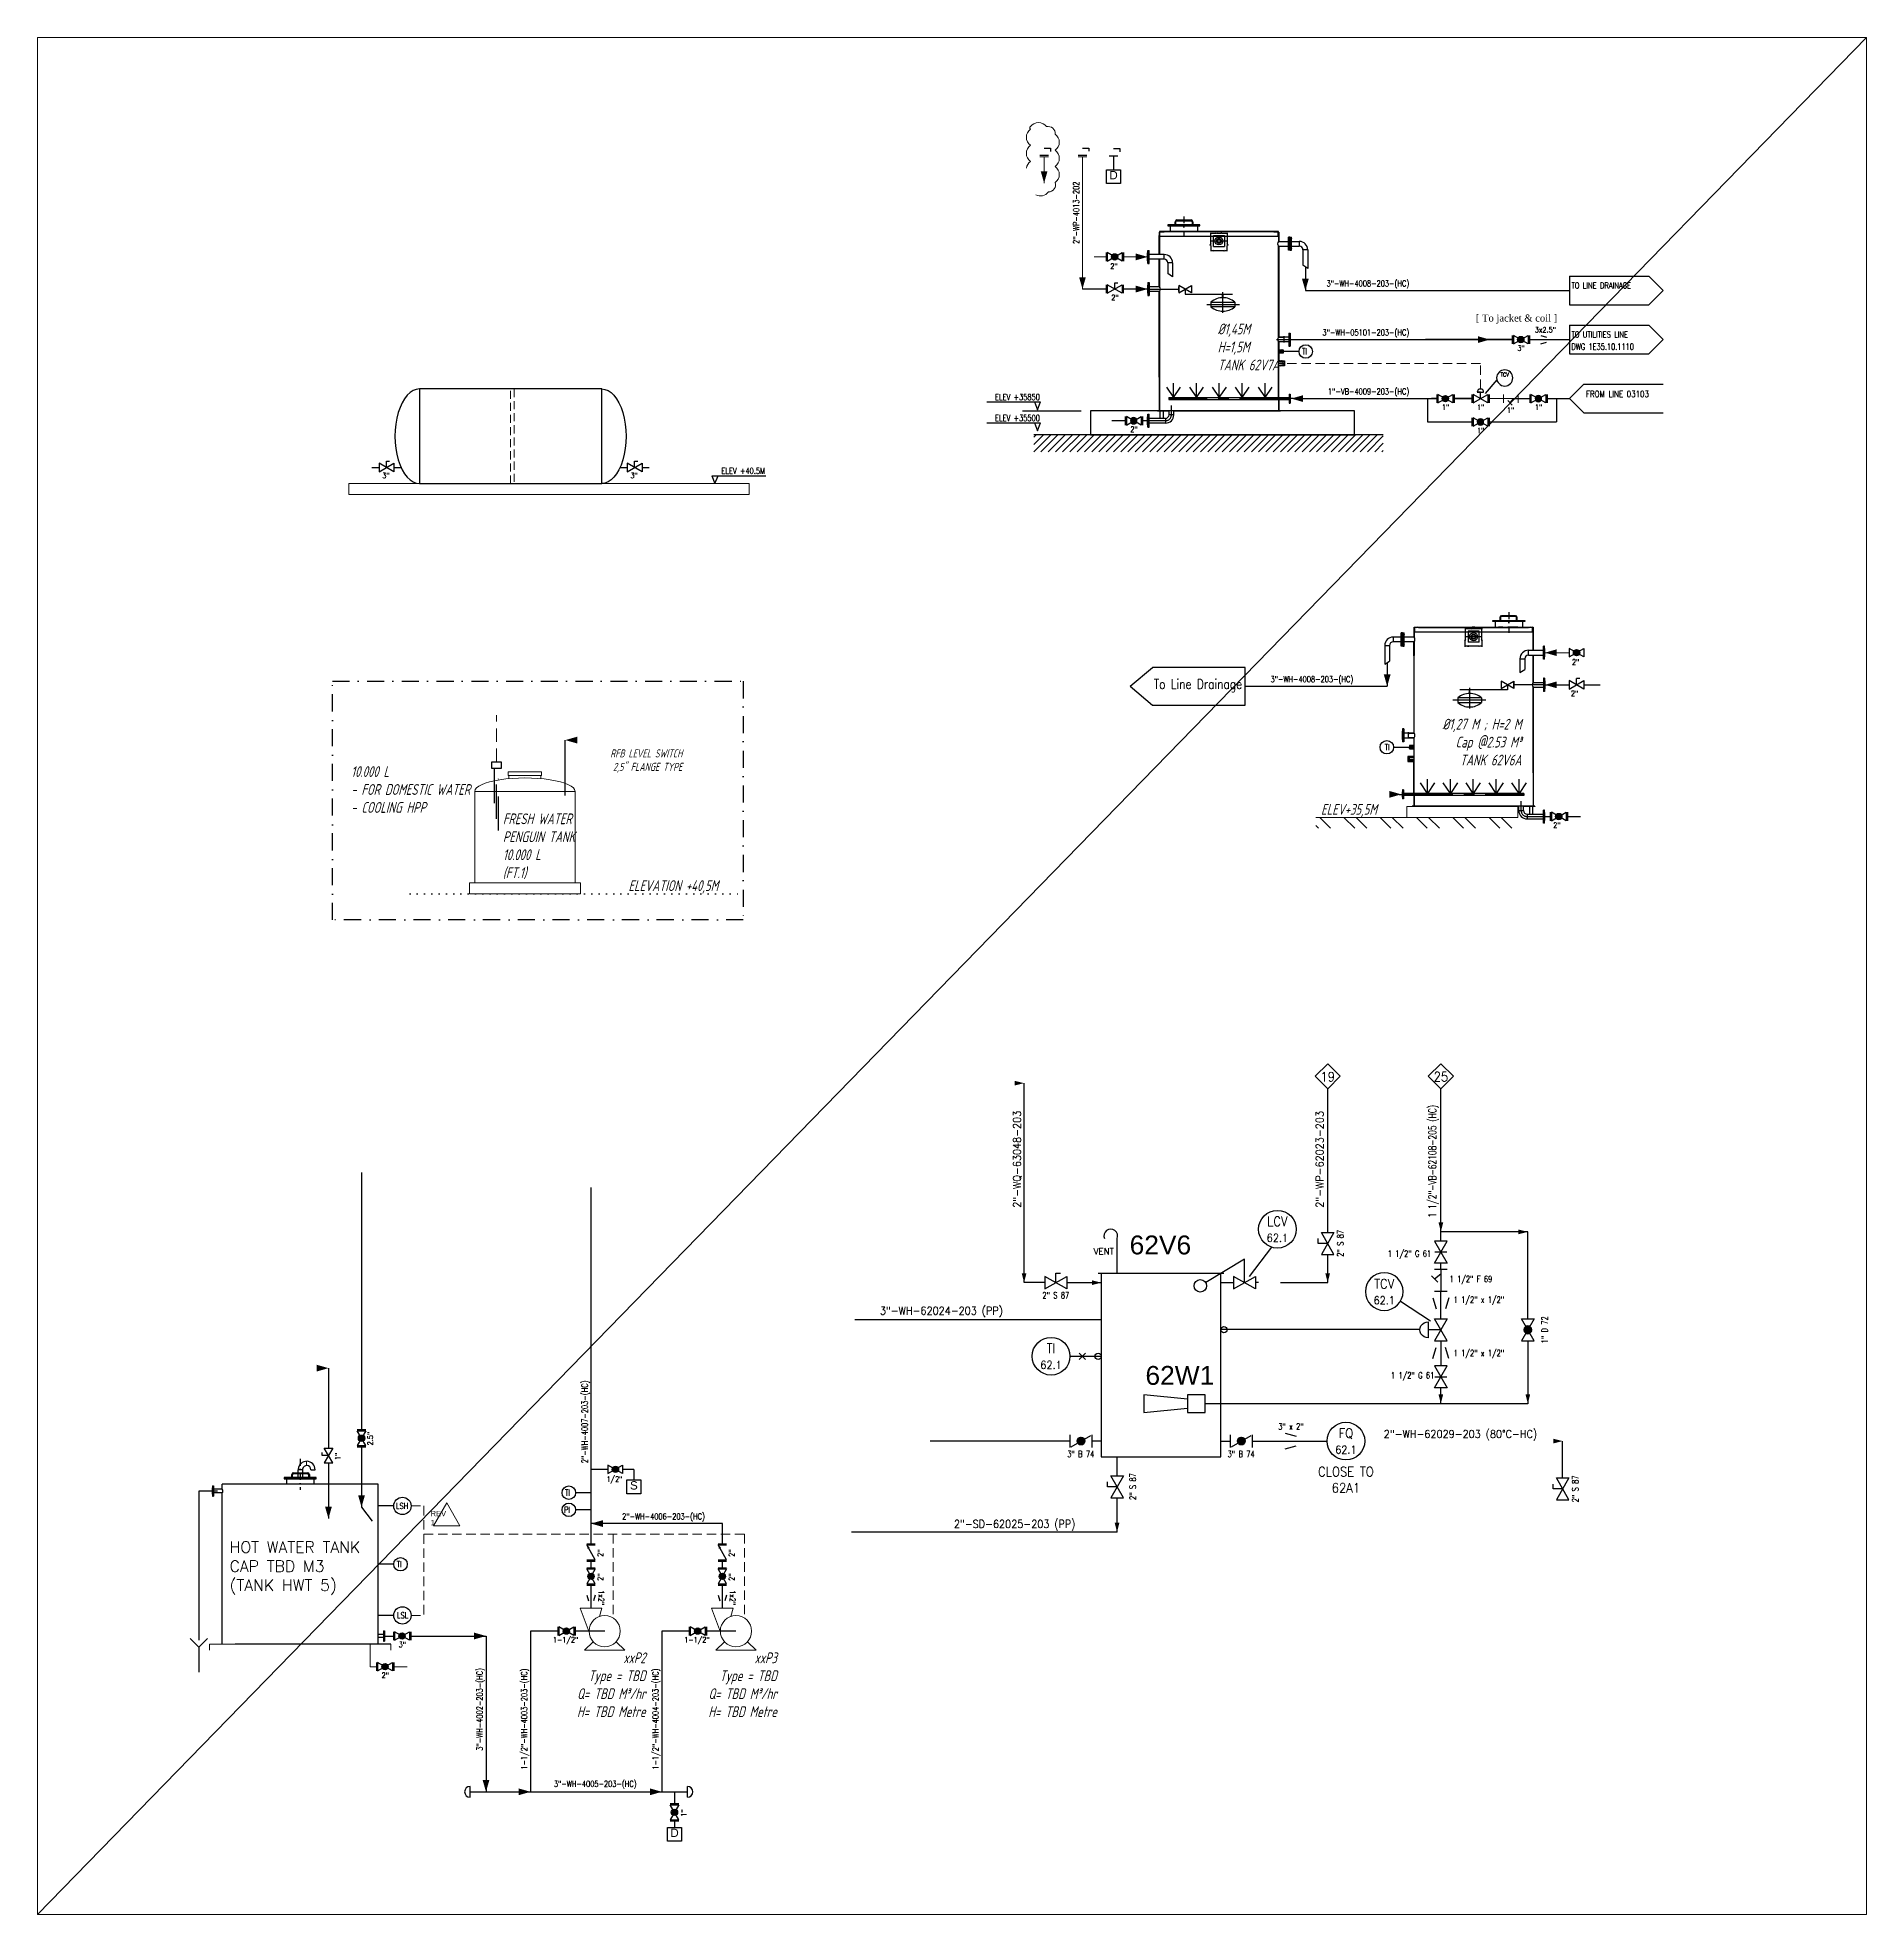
# Model space of a CAD drawing. Extents: x -29512 to 147477, y -5232 to 39709.
# Drawn here: x 137088 to 137427.5, y 9032.1 to 9380.6 of the extents above; entities that cross this region are included whole.
import ezdxf
from ezdxf.enums import TextEntityAlignment as Align
from ezdxf.lldxf.tags import DXFTag

# ---------------------------------------------------------------- set-up
doc = ezdxf.new("R2010")
doc.units = 0
for name, pattern in [('ASSI', [16, 10, -2, 2, -2]), ('DASHDOT', [25.4, 12.7, -6.35, 0, -6.35]), ('DOTTED', [0.25, 0, -0.25]), ('HIDDEN', [0.375, 0.25, -0.125]), ('TRATTEGGIO', [5.5, 4, -1.5])]:
    doc.linetypes.add(name, pattern=pattern)
doc.layers.get('0').update_dxf_attribs({"linetype": 'CONTINUOUS'})
doc.layers.add('DIMENSI', color=20, linetype='CONTINUOUS', lineweight=9)
doc.layers.add('FITTING', color=7, linetype='CONTINUOUS', lineweight=13)
for name, color, linetype in [('DIMENSION', 3, 'CONTINUOUS'), ('GREEN', 92, 'CONTINUOUS'), ('HATCH', 4, 'CONTINUOUS'), ('MIXER', 1, 'CONTINUOUS'), ('NUVOLA', 6, 'CONTINUOUS'), ('P-0001', 7, 'CONTINUOUS'), ('PIPA', 6, 'CONTINUOUS'), ('PRODUCT', 3, 'CONTINUOUS'), ('RED', 1, 'CONTINUOUS'), ('roller', 11, 'CONTINUOUS'), ('S', 7, 'CONTINUOUS'), ('TEXT', 4, 'CONTINUOUS'), ('Y', 92, 'CONTINUOUS')]:
    doc.layers.add(name, color=color, linetype=linetype)
doc.styles.add('A3', font='arial.ttf', dxfattribs={"height": 0.3})
doc.styles.add('A6', font='arial.ttf', dxfattribs={"height": 0.6})
doc.styles.add('C4', font='COMPLEX', dxfattribs={"height": 0.4})
doc.styles.add('ROMANS', font='romans')
doc.styles.add('S', font='ITALIC', dxfattribs={"height": 6})
doc.styles.add('S2', font='SIMPLEX', dxfattribs={"height": 0.2})
doc.styles.add('S25', font='SIMPLEX', dxfattribs={"width": 0.8, "height": 0.25})
doc.styles.add('S25S', font='SIMPLEX.shx', dxfattribs={"width": 0.64, "height": 0.25})
doc.styles.add('S3', font='SIMPLEX', dxfattribs={"width": 0.9, "height": 0.3})
doc.styles.add('S35S', font='SIMPLEX', dxfattribs={"width": 0.5, "height": 0.35})
doc.styles.add('S3S', font='SIMPLEX', dxfattribs={"width": 0.7, "height": 0.3})
doc.styles.add('STYLE4', font='isocp.shx', dxfattribs={"width": 0.8, "oblique": 15, "height": 2})
tags = doc.linetypes.add('CAPILLARE', pattern='A,0.8,[134,es.shx,S=2.5,R=45,X=0,Y=0],0,1', length=1.8).pattern_tags.tags
tags[4] = DXFTag(74, 5)
pattern_1 = [(45, (137386.032508, 9207.406092), (0.020797258, -0.020797258), [])]
pattern_2 = [(135, (137386.032508, 9207.406092), (0.025996573, 0.025996573), [])]
pattern_3 = [(135, (137275.770863, 9280.89065), (-0.020797258, -0.020797258), [])]
pattern_4 = [(45, (137275.770863, 9280.89065), (-0.025996573, 0.025996573), [])]

msp = doc.modelspace()

# ---------------------------------------------------------------- texts
at = {"insert": (137311.5579, 9261.4586), "char_height": 1.8, "width": 21.127355, "attachment_point": 3, "style": 'S25'}
msp.add_mtext('\\pi-1.8,l1.8,t1.8;To Line Drainage', dxfattribs=at)
at = {"color": 1, "lineweight": 25, "insert": (137160.9343, 9107.0434), "char_height": 1, "width": 6.090532, "attachment_point": 1, "style": 'C4'}
msp.add_mtext('{\\f@Arial Unicode MS|b0|i0|c0|p34;REV\\P1}', dxfattribs=at)
at = {"layer": 'DIMENSION', "color": 6, "char_height": 2, "style": 'STYLE4'}
for s, insert, attachment_point in [('Ø1,45M \\PH=1,5M\\PTANK 62V7A', (137307.043, 9327.4845), 1), ('10.000 L\\P- FOR DOMESTIC WATER\\P- COOLING HPP ', (137146.1844, 9245.3195), 1), ('FRESH WATER\\PPENGUIN TANK \\P10.000 L\\P(FT.1)', (137174.3452, 9236.5409), 1), ('ELEV+35,5M', (137336.5807, 9238.2956), 3), ('ELEVATION +40,5M}', (137214.3051, 9224.1346), 3)]:
    msp.add_mtext(s, dxfattribs=dict(at, insert=insert, attachment_point=attachment_point))
at = {"layer": 'DIMENSION', "color": 6, "insert": (137363.4075, 9254.1188), "char_height": 2, "width": 18.902196, "attachment_point": 3, "style": 'STYLE4'}
msp.add_mtext('Ø1,27 M ; H=2 M\\PCap @2.53 M³ \\PTANK 62V6A', dxfattribs=at)
at = {"layer": 'DIMENSION', "color": 2, "insert": (137207.6599, 9248.4371), "char_height": 1.5, "width": 13.561731, "attachment_point": 3, "style": 'STYLE4'}
msp.add_mtext('RFB LEVEL SWITCH\\P2,5" FLANGE TYPE', dxfattribs=at)
at = {"layer": 'DIMENSION', "color": 4, "char_height": 2, "width": 16.7101, "attachment_point": 3, "style": 'STYLE4'}
for s, insert in [('xxP2\\PType = {\\C1;TBD}\\PQ= {\\C1;TBD }M³/hr\\PH= {\\C1;TBD} Metre', (137200.8286, 9080.7637)), ('xxP3\\PType = {\\C1;TBD}\\PQ= {\\C1;TBD }M³/hr\\PH= {\\C1;TBD} Metre', (137225.2044, 9080.7637))]:
    msp.add_mtext(s, dxfattribs=dict(at, insert=insert))
at = {"layer": 'GREEN', "style": 'S3', "width": 0.9}
for s, p in [('CLOSE TO', (137330.8382, 9113.4535)), ('62A1', (137330.8382, 9110.4522))]:
    msp.add_text(s, height=1.75077, dxfattribs=at).set_placement(p, align=Align.CENTER)
at = {"layer": 'NUVOLA', "insert": (137354.9609, 9329.1749), "char_height": 1.3, "width": 49.088628, "attachment_point": 1, "style": 'A6'}
msp.add_mtext('{\\fTimes New Roman|b0|i0|c0|p18;\\C6;[ To jacket & coil ]}', dxfattribs=at)
at = {"layer": 'S', "style": 'S25', "width": 0.8}
for s, height, rotation, p in [('2"-WP-4013-202', 1.129135, 90, (137281.3256, 9353.8622)), ('2"-WH-4007-203-(HC)', 1.129135, 90, (137190.0869, 9131.2644)), ('2.5"', 1, 90, (137150.2029, 9121.7288)), ('1"', 1, 90, (137144.1956, 9117.8638)), ('2"', 1, 90, (137192.9406, 9099.8878)), ('2"', 1, 90, (137217.3164, 9099.8878)), ('2"', 1, 90, (137192.9406, 9095.4322)), ('2"', 1, 90, (137217.3164, 9095.4322)), ('1x2"', 1, 270, (137192.1188, 9089.5342)), ('1x2"', 1, 270, (137216.4946, 9089.5342)), ('3"-WH-4002-203-(HC)', 1.129135, 90, (137170.5883, 9077.8809)), ('1-1/2"-WH-4003-203-(HC)', 1.129135, 90, (137178.8513, 9077.7753)), ('1-1/2"-WH-4004-203-(HC)', 1.129135, 90, (137203.2272, 9077.7753)), ('1"', 1, 90, (137208.424, 9051.6193))]:
    msp.add_text(s, height=height, rotation=rotation, dxfattribs=at).set_placement(p, align=Align.RIGHT)
for s, height, p in [('2"', 1, (137288.4623, 9337.6474)), ('2"', 1, (137288.6561, 9331.8125)), ('3"-WH-4008-203-(HC)', 1.129135, (137342.6024, 9334.3845)), ('3"-WH-05101-203-(HC)', 1.129135, (137342.6024, 9325.2795)), ('3x2.5"', 1, (137369.8147, 9325.8422)), ('TI', 1.12913, (137323.6184, 9321.7714)), ('3"', 1, (137364.0317, 9322.4311)), ('1"-VB-4009-203-(HC)', 1.129135, (137342.6024, 9314.3237)), ('1"', 1, (137350.0347, 9311.4753)), ('1"', 1, (137356.5471, 9311.4753)), ('1"', 1, (137362.0825, 9310.9207)), ('1"', 1, (137367.3031, 9311.4753)), ('2"', 1, (137292.1878, 9307.3576)), ('1"', 1, (137356.5471, 9307.1356)), ('3"', 1, (137153.3162, 9298.7764)), ('3"', 1, (137199.3847, 9298.7764)), ('2"', 1, (137374.1773, 9264.1628)), ('3"-WH-4008-203-(HC)', 1.129135, (137332.2114, 9260.8999)), ('2"', 1, (137373.9834, 9258.3279)), ('TI', 1.12913, (137338.9592, 9248.2868)), ('2"', 1, (137370.6823, 9233.8731)), ('1/2"', 1, (137196.5391, 9112.4587)), ('TI', 1.12913, (137186.8208, 9109.8698)), ('LSH', 1.12913, (137156.7779, 9107.4129)), ('PI', 1.12913, (137186.8208, 9106.6992)), ('2"-WH-4006-203-(HC)', 1.129135, (137211.8547, 9105.4473)), ('TI', 1.12913, (137155.5799, 9096.5952)), ('LSL', 1.12913, (137156.7779, 9087.0968)), ('3"', 1, (137156.3665, 9081.7201)), ('1-1/2"', 1, (137188.3509, 9082.6243)), ('1-1/2"', 1, (137212.7268, 9082.6243)), ('2"', 1, (137153.2063, 9076.0283)), ('3"-WH-4005-203-(HC)', 1.129135, (137199.185, 9055.8026))]:
    msp.add_text(s, height=height, dxfattribs=at).set_placement(p, align=Align.RIGHT)
at = {"layer": 'S', "color": 6, "lineweight": 15, "style": 'S25', "width": 0.8}
for s, p in [('ELEV +35850', (137274.0274, 9313.2913)), ('ELEV +35500', (137274.0274, 9309.4011)), ('ELEV +40.5M', (137223.0161, 9299.5861))]:
    msp.add_text(s, height=1.129135, dxfattribs=at).set_placement(p, align=Align.RIGHT)
at = {"layer": 'S', "style": 'S25', "width": 0.9}
msp.add_text('2"-WQ-63048-203', height=1.458978, rotation=90, dxfattribs=at).set_placement((137270.5061, 9163.3262))
at = {"layer": 'S', "style": 'S2'}
msp.add_text('VENT', height=1.16718, dxfattribs=at).set_placement((137287.768, 9154.6729), align=Align.RIGHT)
at = {"layer": 'TEXT', "color": 1, "insert": (137123.6151, 9101.3715), "char_height": 2.1205, "width": 97.364805, "attachment_point": 1, "style": 'ROMANS'}
msp.add_mtext('{\\C0;HOT WATER TANK\\PCAP }TBD{\\C0; M3\\P(TANK HWT 5)}', dxfattribs=at)
at = {"layer": 'Y', "style": 'A6'}
for s, p in [('62V6', (137290.6859, 9154.6729)), ('62W1', (137293.6258, 9130.4529))]:
    msp.add_text(s, height=3.50155, dxfattribs=at).set_placement(p)

# ---------------------------------------------------------------- blocks, each defined once
blk = doc.blocks.new('NOMEN', base_point=(35, 22))
for p, q in [((35, 22.8), (34.6, 22.4)), ((35.4, 22.4), (35, 22.8)), ((34.6, 22.4), (35, 22)), ((35, 22), (35.4, 22.4))]:
    blk.add_line(p, q)
at = {"style": 'S3', "width": 0.9}
blk.add_attdef('1', text='', height=0.3, dxfattribs=at).set_placement((35, 22.236), align=Align.CENTER)
blk = doc.blocks.new('LCV', base_point=(15.3, 49.6))
for p, q in [((15.649, 50.35), (14.42, 49.604)), ((15.649, 49.6), (15.649, 50.35)), ((15.299, 49.8), (15.299, 49.4)), ((15.299, 49.4), (15.999, 49.8)), ((15.999, 49.4), (15.299, 49.8)), ((15.999, 49.8), (15.999, 49.4))]:
    blk.add_line(p, q)
blk.add_circle((14.249, 49.5), 0.2)
at = {"style": 'S25S', "width": 0.7}
blk.add_attdef('LCV', text='', height=0.25, dxfattribs=at).set_placement((15.7, 48.9), align=Align.CENTER)
blk = doc.blocks.new('STRUM', base_point=(33, 38))
blk.add_circle((33, 38), 0.6)
at = {"width": 0.9}
for tag, height, style, p in [('2', 0.3, 'S3', (33, 38.1)), ('1', 0.25, 'S25', (33, 37.6))]:
    blk.add_attdef(tag, text='', height=height, dxfattribs=dict(at, style=style)).set_placement(p, align=Align.CENTER)
blk = doc.blocks.new('FRECC1', base_point=(14, 17))
blk.add_solid([(14, 17), (14.3, 17.075), (14.3, 16.925)])
blk = doc.blocks.new('K', base_point=(28, 47))
for p, q in [((28.7, 46.8), (28, 47.2)), ((28, 46.8), (28.7, 47.2)), ((28, 47.2), (28, 46.8)), ((28.7, 47.2), (28.7, 46.8))]:
    blk.add_line(p, q)
at = {"layer": 'S', "style": 'S2', "width": 0.7}
blk.add_attdef('K', text='', height=0.2, dxfattribs=at).set_placement((28.35, 47.3), align=Align.CENTER)
blk = doc.blocks.new('TCV', base_point=(16, 44))
for p, q in [((16.1, 44.4), (16.6, 44.4)), ((16.35, 44.3), (16.35, 44.4)), ((16.35, 44), (16.35, 44.3))]:
    blk.add_line(p, q)
blk.add_arc((16.35, 44.419), 0.251, 355.65799, 184.34201)
blk.add_blockref('K', (16, 44))
at = {"style": 'S25S', "width": 0.7}
blk.add_attdef('TCV', text='', height=0.25, dxfattribs=at).set_placement((16.4, 43.2), align=Align.CENTER)
blk = doc.blocks.new('X', base_point=(14, 48))
for p, q in [((14.1, 47.9), (13.9, 48.1)), ((14.1, 48.1), (13.9, 47.9))]:
    blk.add_line(p, q)
blk = doc.blocks.new('S', base_point=(32, 46))
for p, q in [((32.7, 45.8), (32, 46.2)), ((32, 45.8), (32.7, 46.2)), ((32, 46.2), (32, 45.8)), ((32.35, 46), (32.35, 46.3)), ((32.35, 46.3), (32.5, 46.3)), ((32.7, 46.2), (32.7, 45.8))]:
    blk.add_line(p, q)
at = {"layer": 'S', "style": 'S2', "width": 0.7}
blk.add_attdef('S', text='', height=0.2, dxfattribs=at).set_placement((32.35, 46.35), align=Align.CENTER)
blk = doc.blocks.new('G', base_point=(69, 41))
at = {"layer": 'S'}
for p, q in [((69, 41.2), (69, 40.8)), ((69, 40.8), (69.7, 41.2)), ((69.7, 40.8), (69, 41.2)), ((69.348, 41.194), (69.348, 40.807)), ((69.7, 41.2), (69.7, 40.8))]:
    blk.add_line(p, q, dxfattribs=at)
at = {"layer": 'S', "style": 'S2', "width": 0.7}
for p in [(69.349, 41.396), (69.349, 40.502)]:
    blk.add_attdef('G', text='', height=0.2, dxfattribs=at).set_placement(p, align=Align.CENTER)
blk = doc.blocks.new('*X89')
for p, q in [((12.725, 29.59), (12.86, 29.725)), ((12.728, 29.628), (12.822, 29.722)), ((12.731, 29.561), (12.889, 29.719)), ((12.742, 29.536), (12.914, 29.708)), ((12.757, 29.516), (12.934, 29.693)), ((12.776, 29.499), (12.951, 29.674)), ((12.798, 29.486), (12.964, 29.652)), ((12.825, 29.477), (12.973, 29.625)), ((12.858, 29.475), (12.975, 29.592)), ((12.907, 29.489), (12.961, 29.543))]:
    blk.add_line(p, q)
blk = doc.blocks.new('D', base_point=(69.1, 41))
at = {"layer": 'S'}
for p, q in [((69.1, 41.2), (69.8, 40.8)), ((69.8, 41.2), (69.1, 40.8)), ((69.1, 40.8), (69.1, 41.2)), ((69.8, 40.8), (69.8, 41.2))]:
    blk.add_line(p, q, dxfattribs=at)
blk.add_circle((69.45, 41), 0.125, dxfattribs=at)
blk.add_blockref('*X89', (56.6, 11.4), dxfattribs=at)
at = {"layer": 'S', "style": 'S2', "width": 0.7}
for p in [(69.449, 41.396), (69.449, 40.502)]:
    blk.add_attdef('D', text='', height=0.2, dxfattribs=at).set_placement(p, align=Align.CENTER)
blk = doc.blocks.new('F2', base_point=(69, 41))
at = {"layer": 'S'}
for p, q in [((69, 41.2), (69, 40.8)), ((69.7, 41), (69, 41)), ((69.5, 40.7), (69.3, 40.9)), ((69.55, 41), (69.4, 40.8)), ((69.7, 41.2), (69.7, 40.8))]:
    blk.add_line(p, q, dxfattribs=at)
at = {"layer": 'S', "style": 'S2', "width": 0.7}
for p in [(69.342, 41.396), (69.342, 40.466)]:
    blk.add_attdef('F', text='', height=0.2, dxfattribs=at).set_placement(p, align=Align.CENTER)
blk = doc.blocks.new('LINEA', base_point=(21, 32))
at = {"layer": 'S', "style": 'S25', "width": 0.9}
blk.add_attdef('LINE', (21, 32.14), '', height=0.25, dxfattribs=at)
blk = doc.blocks.new('*X91')
for p, q in [((12.778, 29.501), (12.903, 29.626)), ((12.782, 29.47), (12.934, 29.622)), ((12.786, 29.544), (12.86, 29.618)), ((12.792, 29.444), (12.96, 29.612)), ((12.806, 29.423), (12.981, 29.598)), ((12.823, 29.405), (12.999, 29.581)), ((12.844, 29.391), (13.013, 29.56)), ((12.87, 29.38), (13.023, 29.534)), ((12.9, 29.376), (13.028, 29.504)), ((12.942, 29.382), (13.022, 29.462))]:
    blk.add_line(p, q)
blk = doc.blocks.new('B', base_point=(12.55, 29.5))
for p, q in [((12.55, 29.7), (12.55, 29.3)), ((12.591, 29.322), (13.215, 29.68)), ((13.25, 29.7), (13.25, 29.3))]:
    blk.add_line(p, q)
blk.add_circle((12.903, 29.501), 0.125)
blk.add_blockref('*X91', (0, 0))
at = {"layer": 'S', "style": 'S2', "width": 0.7}
blk.add_attdef('B', text='', height=0.2, dxfattribs=at).set_placement((12.9, 29.807), align=Align.CENTER)
blk = doc.blocks.new('RIDN')
at = {"layer": 'S'}
for p, q in [((-0.364, 0.248), (-0.014, 0.148)), ((-0.364, -0.252), (-0.014, -0.152))]:
    blk.add_line(p, q, dxfattribs=at)
at = {"layer": 'S', "style": 'S2', "width": 0.7}
for p in [(-0.178, 0.398), (-0.178, -0.602)]:
    blk.add_attdef('RID', text='', height=0.2, dxfattribs=at).set_placement(p, align=Align.CENTER)
blk = doc.blocks.new('RID')
for p, q in [((-0.364, 0.248), (-0.014, 0.148)), ((-0.364, -0.252), (-0.014, -0.152))]:
    blk.add_line(p, q)
at = {"style": 'S2', "width": 0.7}
for p in [(-0.178, 0.398), (-0.178, -0.602)]:
    blk.add_attdef('RID', text='', height=0.2, dxfattribs=at).set_placement(p, align=Align.CENTER)
blk = doc.blocks.new('PUMP')
at = {"layer": 'FITTING'}
for points in [[(298, -21), (468, 438), (53, 438), (101, 282)], [(-217, -206), (-383, -365), (383, -365), (217, -206)]]:
    blk.add_lwpolyline(points, dxfattribs=at)
blk.add_circle((0, 0), 299, dxfattribs=at)
blk = doc.blocks.new('PRESA', base_point=(1.75, 0.1))
for p, q in [((1.5, 0.1), (1.5, 0.6)), ((1.5, 0.6), (2, 0.6)), ((2, 0.1), (1.5, 0.1)), ((2, 0.6), (2, 0.1))]:
    blk.add_line(p, q)
at = {"style": 'S', "width": 1.2}
blk.add_attdef('1', text='', height=0.3, dxfattribs=at).set_placement((1.75, 0.2), align=Align.CENTER)
blk = doc.blocks.new('LOSAN', base_point=(47, 38))
for p, q in [((47, 38.7), (50.9, 38.7)), ((47, 37.3), (50.9, 37.3))]:
    blk.add_line(p, q)
at = {"layer": 'S'}
for tag, p, height, style, width in [('3', (47.1, 38.1), 0.35, 'S35S', 0.5), ('4', (47.1, 37.5), 0.35, 'S35S', 0.5), ('2', (47.1, 37.5), 0.3, 'S3', 0.9), ('1', (47.1, 38.1), 0.3, 'S3', 0.9)]:
    blk.add_attdef(tag, p, '', height=height, dxfattribs=dict(at, style=style, width=width))

# ---------------------------------------------------------------- hatches: boundary and pattern name
h = msp.add_hatch(color=256)
edge = h.paths.add_edge_path()
edge.add_arc((137287.9208, 9339.8765), 0.5901, 0, 360)
h = msp.add_hatch(color=256)
edge = h.paths.add_edge_path()
edge.add_arc((137363.2963, 9324.523), 0.5901, 0, 360)
h = msp.add_hatch(color=256)
edge = h.paths.add_edge_path()
edge.add_arc((137349.2994, 9313.5671), 0.5901, 0, 360)
h = msp.add_hatch(color=256)
edge = h.paths.add_edge_path()
edge.add_ellipse((137366.5678, 9313.5671), major_axis=(-0.4173, 0.4173), ratio=1, start_angle=0, end_angle=360, ccw=False)
h = msp.add_hatch(color=256)
edge = h.paths.add_edge_path()
edge.add_ellipse((137291.4524, 9309.4495), major_axis=(-0.4173, 0.4173), ratio=1, start_angle=0, end_angle=360, ccw=False)
h = msp.add_hatch(color=256)
edge = h.paths.add_edge_path()
edge.add_ellipse((137355.8118, 9309.2275), major_axis=(-0.4173, 0.4173), ratio=1, start_angle=0, end_angle=360, ccw=False)
h = msp.add_hatch(color=256)
edge = h.paths.add_edge_path()
edge.add_arc((137373.6521, 9266.3919), 0.5901, 0, 360)
h = msp.add_hatch(color=256)
edge = h.paths.add_edge_path()
edge.add_ellipse((137370.351, 9235.9649), major_axis=(0.4173, 0.4173), ratio=1, start_angle=0, end_angle=360)
h = msp.add_hatch(color=256)
edge = h.paths.add_edge_path()
edge.add_arc((137148.1055, 9120.5371), 0.5901, 0, 360)
h = msp.add_hatch(color=256)
edge = h.paths.add_edge_path()
edge.add_arc((137195.2414, 9114.7571), 0.5901, 0, 360)
h = msp.add_hatch(color=256)
edge = h.paths.add_edge_path()
edge.add_arc((137190.7115, 9094.8907), 0.5901, 0, 360)
h = msp.add_hatch(color=256)
edge = h.paths.add_edge_path()
edge.add_arc((137215.0874, 9094.8907), 0.5901, 0, 360)
h = msp.add_hatch(color=256)
edge = h.paths.add_edge_path()
edge.add_arc((137186.1296, 9084.7161), 0.5901, 0, 360)
h = msp.add_hatch(color=256)
edge = h.paths.add_edge_path()
edge.add_arc((137210.5055, 9084.7161), 0.5901, 0, 360)
h = msp.add_hatch(color=256)
edge = h.paths.add_edge_path()
edge.add_arc((137155.6312, 9083.812), 0.5901, 0, 360)
h = msp.add_hatch(color=256)
edge = h.paths.add_edge_path()
edge.add_arc((137152.4709, 9078.1202), 0.5901, 0, 360)
h = msp.add_hatch(color=256)
edge = h.paths.add_edge_path()
edge.add_arc((137206.1949, 9051.0778), 0.5901, 0, 360)
at = {"layer": 'DIMENSION', "linetype": 'ByBlock', "ltscale": 0.5}
h = msp.add_hatch(dxfattribs=at)
h.set_pattern_fill('ANSI31', color=0, scale=0.3, style=0)
h.set_pattern_definition([(45, (-3419.4071, 470.30295), (-0.673519209, 0.673519209), [])])
h.paths.add_polyline_path([(137337.779, 9303.6808), (137337.779, 9306.8461), (137272.8822, 9306.8461), (137272.8822, 9303.6808)])
at = {"layer": 'FITTING', "linetype": 'ByBlock', "ltscale": 0.5}
h = msp.add_hatch(dxfattribs=at)
h.set_pattern_fill('ANSI32', color=252, scale=0.5, style=0)
h.set_pattern_definition([(135, (275888.552, -4.356), (3.36759605, 3.36759605), []), (135, (275886.307, -4.356), (3.36759605, 3.36759605), [])])
h.paths.add_polyline_path([(137362.7382, 9233.8032), (137362.7382, 9235.8032), (137325.2337, 9235.8032), (137325.2337, 9233.8032)])
at = {"layer": 'P-0001', "linetype": 'Continuous'}
h = msp.add_hatch(dxfattribs=at)
h.set_pattern_fill('_U', color=256, scale=0.036765, angle=45, style=0, pattern_type=0)
h.set_pattern_definition(pattern_4)
edge = h.paths.add_edge_path()
edge.add_line((137296.2534, 9343.7142), (137296.2387, 9343.7142))
edge.add_line((137296.2387, 9343.7142), (137296.2387, 9344.5965))
edge.add_line((137296.2387, 9344.5965), (137297.121, 9344.5965))
edge.add_line((137297.121, 9344.5965), (137297.121, 9344.5818))
edge.add_arc((137297.0622, 9344.5818), 0.0588, 270, 360, ccw=False)
edge.add_line((137297.0622, 9344.523), (137296.4298, 9344.523))
edge.add_arc((137296.4298, 9344.4054), 0.1176, 90, 180)
edge.add_line((137296.3122, 9344.4054), (137296.3122, 9343.773))
edge.add_arc((137296.2534, 9343.773), 0.0588, 270, 360, ccw=False)
h = msp.add_hatch(dxfattribs=at)
h.set_pattern_fill('_U', color=256, scale=0.036765, angle=45, style=0, pattern_type=0)
h.set_pattern_definition(pattern_4)
edge = h.paths.add_edge_path()
edge.add_line((137318.2828, 9343.7142), (137318.2975, 9343.7142))
edge.add_line((137318.2975, 9343.7142), (137318.2975, 9344.5965))
edge.add_line((137318.2975, 9344.5965), (137317.4151, 9344.5965))
edge.add_line((137317.4151, 9344.5965), (137317.4151, 9344.5818))
edge.add_arc((137317.474, 9344.5818), 0.0588, 180, 270)
edge.add_line((137317.474, 9344.523), (137318.1063, 9344.523))
edge.add_arc((137318.1063, 9344.4054), 0.1176, 0, 90, ccw=False)
edge.add_line((137318.224, 9344.4054), (137318.224, 9343.773))
edge.add_arc((137318.2828, 9343.773), 0.0588, 180, 270)
h = msp.add_hatch(dxfattribs=at)
h.set_pattern_fill('_U', color=256, scale=0.029412, angle=135, style=0, pattern_type=0)
h.set_pattern_definition(pattern_3)
h.paths.add_polyline_path([(137318.2975, 9322.6407), (137319.1798, 9322.6407), (137319.1798, 9322.5511), (137318.9225, 9322.5431), (137318.9225, 9322.5267), (137318.2975, 9322.5267)])
h = msp.add_hatch(dxfattribs=at)
h.set_pattern_fill('_U', color=256, scale=0.029412, angle=135, style=0, pattern_type=0)
h.set_pattern_definition(pattern_3)
h.paths.add_polyline_path([(137318.2975, 9321.9936), (137319.1798, 9321.9936), (137319.1798, 9322.0832), (137318.9225, 9322.0912), (137318.9225, 9322.1076), (137318.2975, 9322.1076)])
h = msp.add_hatch(dxfattribs=at)
h.set_pattern_fill('_U', color=256, scale=0.029412, angle=135, style=0, pattern_type=0)
h.set_pattern_definition(pattern_3)
h.paths.add_polyline_path([(137319.1872, 9320.4458), (137319.4593, 9320.4543), (137319.4593, 9320.5818), (137318.2975, 9320.5818), (137318.2975, 9320.4311), (137319.1872, 9320.4311)])
h = msp.add_hatch(dxfattribs=at)
h.set_pattern_fill('_U', color=256, scale=0.029412, angle=135, style=0, pattern_type=0)
h.set_pattern_definition(pattern_3)
h.paths.add_polyline_path([(137318.2975, 9319.6407), (137318.2975, 9319.7914), (137319.1872, 9319.7914), (137319.1872, 9319.7664), (137319.4593, 9319.7579), (137319.4593, 9319.6407), (137318.3563, 9319.6407)])
h = msp.add_hatch(dxfattribs=at)
h.set_pattern_fill('_U', color=256, scale=0.036765, angle=45, style=0, pattern_type=0)
h.set_pattern_definition(pattern_2)
edge = h.paths.add_edge_path()
edge.add_line((137343.5206, 9270.2296), (137343.5059, 9270.2296))
edge.add_line((137343.5059, 9270.2296), (137343.5059, 9271.112))
edge.add_line((137343.5059, 9271.112), (137344.3882, 9271.112))
edge.add_line((137344.3882, 9271.112), (137344.3882, 9271.0973))
edge.add_arc((137344.3294, 9271.0973), 0.0588, 270, 360, ccw=False)
edge.add_line((137344.3294, 9271.0385), (137343.6971, 9271.0385))
edge.add_arc((137343.6971, 9270.9208), 0.1176, 450, 540)
edge.add_line((137343.5794, 9270.9208), (137343.5794, 9270.2885))
edge.add_arc((137343.5206, 9270.2885), 0.0588, 270, 360, ccw=False)
h = msp.add_hatch(dxfattribs=at)
h.set_pattern_fill('_U', color=256, scale=0.036765, angle=45, style=0, pattern_type=0)
h.set_pattern_definition(pattern_2)
edge = h.paths.add_edge_path()
edge.add_line((137365.55, 9270.2296), (137365.5647, 9270.2296))
edge.add_line((137365.5647, 9270.2296), (137365.5647, 9271.112))
edge.add_line((137365.5647, 9271.112), (137364.6823, 9271.112))
edge.add_line((137364.6823, 9271.112), (137364.6823, 9271.0973))
edge.add_arc((137364.7412, 9271.0973), 0.0588, 180, 270)
edge.add_line((137364.7412, 9271.0385), (137365.3735, 9271.0385))
edge.add_arc((137365.3735, 9270.9208), 0.1176, 360, 450, ccw=False)
edge.add_line((137365.4912, 9270.9208), (137365.4912, 9270.2885))
edge.add_arc((137365.55, 9270.2885), 0.0588, 180, 270)
h = msp.add_hatch(dxfattribs=at)
h.set_pattern_fill('_U', color=256, scale=0.029412, angle=135, style=0, pattern_type=0)
h.set_pattern_definition(pattern_1)
h.paths.add_polyline_path([(137343.5059, 9249.1561), (137342.6235, 9249.1561), (137342.6235, 9249.0666), (137342.8809, 9249.0585), (137342.8809, 9249.0421), (137343.5059, 9249.0421)])
h = msp.add_hatch(dxfattribs=at)
h.set_pattern_fill('_U', color=256, scale=0.029412, angle=135, style=0, pattern_type=0)
h.set_pattern_definition(pattern_1)
h.paths.add_polyline_path([(137342.6162, 9246.9612), (137342.3441, 9246.9697), (137342.3441, 9247.0973), (137343.5059, 9247.0973), (137343.5059, 9246.9466), (137342.6162, 9246.9466)])
h = msp.add_hatch(dxfattribs=at)
h.set_pattern_fill('_U', color=256, scale=0.029412, angle=135, style=0, pattern_type=0)
h.set_pattern_definition(pattern_1)
h.paths.add_polyline_path([(137343.5059, 9246.1561), (137343.5059, 9246.3068), (137342.6162, 9246.3068), (137342.6162, 9246.2819), (137342.3441, 9246.2734), (137342.3441, 9246.1561), (137343.4471, 9246.1561)])
h = msp.add_hatch(dxfattribs=at)
h.set_pattern_fill('_U', color=256, scale=0.029412, angle=135, style=0, pattern_type=0)
h.set_pattern_definition(pattern_1)
h.paths.add_polyline_path([(137343.5059, 9248.5091), (137342.6235, 9248.5091), (137342.6235, 9248.5986), (137342.8809, 9248.6066), (137342.8809, 9248.623), (137343.5059, 9248.623)])

# ---------------------------------------------------------------- linework, layer by layer
for p, q in [((137275.602, 9358.6814), (137274.0284, 9358.6814)), ((137274.8152, 9360.0583), (137275.9954, 9360.0583)), ((137275.9954, 9360.0583), (137275.9954, 9359.4682)), ((137282.7211, 9358.6972), (137281.1475, 9358.6972)), ((137281.9343, 9360.0741), (137283.1145, 9360.0741)), ((137283.1145, 9360.0741), (137283.1145, 9359.484)), ((137288.4725, 9358.5971), (137286.8989, 9358.5971)), ((137287.6857, 9359.974), (137288.8659, 9359.974)), ((137288.8659, 9359.974), (137288.8659, 9359.3839)), ((137286.5439, 9339.0897), (137289.2977, 9340.6633)), ((137286.5439, 9340.6633), (137286.5439, 9339.0897)), ((137289.2977, 9339.0897), (137286.5439, 9340.6633)), ((137289.2977, 9340.6633), (137289.2977, 9339.0897)), ((137372.3263, 9336.2762), (137372.3263, 9330.9796)), ((137387.0812, 9336.2762), (137389.7295, 9333.6279)), ((137286.5439, 9334.6912), (137286.5439, 9333.1175)), ((137289.2977, 9333.1175), (137286.5439, 9334.6912)), ((137286.5439, 9333.1175), (137289.2977, 9334.6912)), ((137287.9208, 9335.0846), (137288.5109, 9335.0846)), ((137287.9208, 9333.9044), (137287.9208, 9335.0846)), ((137289.2977, 9334.6912), (137289.2977, 9333.1175)), ((137389.7295, 9333.6279), (137387.0812, 9330.9796)), ((137372.3263, 9327.1713), (137372.3263, 9321.8747)), ((137387.0812, 9327.1713), (137389.7295, 9324.523)), ((137361.9194, 9323.7362), (137364.6733, 9325.3098)), ((137361.9194, 9325.3098), (137361.9194, 9323.7362)), ((137364.6733, 9323.7362), (137361.9194, 9325.3098)), ((137364.6733, 9325.3098), (137364.6733, 9323.7362)), ((137389.7295, 9324.523), (137387.0812, 9321.8747)), ((137358.8513, 9317.0624), (137356.7121, 9314.4906)), ((137374.9746, 9316.2155), (137372.3554, 9313.5671)), ((137347.9225, 9312.7803), (137350.6763, 9314.3539)), ((137347.9225, 9314.3539), (137347.9225, 9312.7803)), ((137350.6763, 9312.7803), (137347.9225, 9314.3539)), ((137350.6763, 9314.3539), (137350.6763, 9312.7803)), ((137354.4348, 9314.3539), (137354.4348, 9312.7803)), ((137357.1887, 9312.7803), (137354.4348, 9314.3539)), ((137354.4348, 9312.7803), (137357.1887, 9314.3539)), ((137355.8118, 9314.7473), (137356.4019, 9314.7473)), ((137355.8118, 9313.5671), (137355.8118, 9314.7473)), ((137357.1887, 9314.3539), (137357.1887, 9312.7803)), ((137365.1909, 9314.3539), (137365.1909, 9312.7803)), ((137367.9447, 9312.7803), (137365.1909, 9314.3539)), ((137365.1909, 9312.7803), (137367.9447, 9314.3539)), ((137367.9447, 9314.3539), (137367.9447, 9312.7803)), ((137372.3554, 9313.5671), (137374.9746, 9310.9188)), ((137290.0755, 9310.2363), (137290.0755, 9308.6627)), ((137292.8293, 9308.6627), (137290.0755, 9310.2363)), ((137290.0755, 9308.6627), (137292.8293, 9310.2363)), ((137292.8293, 9310.2363), (137292.8293, 9308.6627)), ((137354.4348, 9310.0143), (137354.4348, 9308.4407)), ((137357.1887, 9308.4407), (137354.4348, 9310.0143)), ((137354.4348, 9308.4407), (137357.1887, 9310.0143)), ((137357.1887, 9310.0143), (137357.1887, 9308.4407)), ((137151.3552, 9301.5707), (137151.3552, 9299.9971)), ((137154.109, 9299.9971), (137151.3552, 9301.5707)), ((137151.3552, 9299.9971), (137154.109, 9301.5707)), ((137152.7321, 9301.9641), (137153.3222, 9301.9641)), ((137152.7321, 9300.7839), (137152.7321, 9301.9641)), ((137154.109, 9301.5707), (137154.109, 9299.9971)), ((137197.4236, 9301.5707), (137197.4236, 9299.9971)), ((137200.1774, 9299.9971), (137197.4236, 9301.5707)), ((137197.4236, 9299.9971), (137200.1774, 9301.5707)), ((137198.8005, 9301.9641), (137199.3906, 9301.9641)), ((137198.8005, 9300.7839), (137198.8005, 9301.9641)), ((137200.1774, 9301.5707), (137200.1774, 9299.9971)), ((137150.0246, 9300.7839), (137151.3552, 9300.7839)), ((137154.109, 9300.7839), (137155.4395, 9300.7839)), ((137196.0931, 9300.7839), (137197.4236, 9300.7839)), ((137200.1774, 9300.7839), (137201.508, 9300.7839)), ((137372.2752, 9267.1787), (137372.2752, 9265.6051)), ((137375.029, 9265.6051), (137372.2752, 9267.1787)), ((137372.2752, 9265.6051), (137375.029, 9267.1787)), ((137375.029, 9267.1787), (137375.029, 9265.6051)), ((137290.8041, 9260.1434), (137294.9543, 9263.6411)), ((137312.1295, 9263.6411), (137294.9543, 9263.6411)), ((137312.1295, 9256.6456), (137312.1295, 9263.6411)), ((137290.8041, 9260.1434), (137294.9543, 9256.6456)), ((137372.2752, 9261.2066), (137372.2752, 9259.633)), ((137372.2752, 9259.633), (137375.029, 9261.2066)), ((137375.029, 9259.633), (137372.2752, 9261.2066)), ((137374.2422, 9261.6), (137373.6521, 9261.6)), ((137373.6521, 9260.4198), (137373.6521, 9261.6)), ((137375.029, 9261.2066), (137375.029, 9259.633)), ((137294.9543, 9256.6456), (137312.1295, 9256.6456)), ((137368.974, 9235.1781), (137371.7279, 9236.7517)), ((137368.974, 9236.7517), (137368.974, 9235.1781)), ((137371.7279, 9235.1781), (137368.974, 9236.7517)), ((137371.7279, 9236.7517), (137371.7279, 9235.1781)), ((137271.0897, 9149.4205), (137271.0897, 9186.459)), ((137327.4522, 9158.758), (137327.4522, 9185.405)), ((137348.4615, 9157.152), (137348.4615, 9185.405)), ((137364.6089, 9158.8482), (137348.4615, 9158.8482)), ((137364.6089, 9142.7083), (137364.6089, 9158.8482)), ((137317.0074, 9156.0197), (137312.8624, 9150.5877)), ((137327.4522, 9149.4205), (137327.4522, 9154.6729)), ((137348.4615, 9151.8451), (137348.4615, 9153.0669)), ((137274.9439, 9149.4205), (137271.0897, 9149.4205)), ((137279.029, 9149.4205), (137285.4336, 9149.4205)), ((137307.6101, 9149.4205), (137309.9444, 9149.4205)), ((137314.6132, 9149.4205), (137314.025, 9149.4205)), ((137318.6983, 9149.4205), (137327.4522, 9149.4205)), ((137340.9841, 9146.0003), (137346.5339, 9142.3192)), ((137348.4615, 9142.7083), (137348.4615, 9147.76)), ((137239.6519, 9142.6035), (137285.4336, 9142.6035)), ((137348.4615, 9138.6231), (137348.4615, 9133.9544)), ((137364.6089, 9138.6231), (137364.6089, 9126.9513)), ((137279.5977, 9135.7598), (137285.4336, 9135.7598)), ((137348.4615, 9126.9513), (137348.4615, 9129.8693)), ((137364.6089, 9126.9513), (137304.714, 9126.9513)), ((137147.3187, 9121.914), (137148.8923, 9121.914)), ((137148.8923, 9119.1602), (137147.3187, 9121.914)), ((137148.8923, 9121.914), (137147.3187, 9119.1602)), ((137140.7863, 9117.3223), (137140.7863, 9117.9124)), ((137141.9665, 9117.3223), (137140.7863, 9117.3223)), ((137141.1797, 9118.6992), (137142.7533, 9118.6992)), ((137142.7533, 9118.6992), (137141.1797, 9115.9454)), ((137142.7533, 9115.9454), (137141.1797, 9118.6992)), ((137147.3187, 9119.1602), (137148.8923, 9119.1602)), ((137279.5977, 9120.0028), (137253.6581, 9120.0028)), ((137285.4336, 9120.0028), (137283.6828, 9120.0028)), ((137288.3516, 9113.5833), (137288.3516, 9117.0848)), ((137307.6101, 9120.0028), (137309.3609, 9120.0028)), ((137313.446, 9120.0028), (137327.3351, 9120.0028)), ((137371.0636, 9113.1704), (137371.0636, 9120.0028)), ((137141.1797, 9115.9454), (137142.7533, 9115.9454)), ((137193.8162, 9115.5439), (137193.8162, 9113.9703)), ((137196.57, 9113.9703), (137193.8162, 9115.5439)), ((137193.8162, 9113.9703), (137196.57, 9115.5439)), ((137196.57, 9115.5439), (137196.57, 9113.9703)), ((137288.3516, 9103.0787), (137288.3516, 9109.4982)), ((137288.3516, 9103.0787), (137239.0683, 9103.0787)), ((137189.9247, 9096.2676), (137191.4983, 9096.2676)), ((137191.4983, 9093.5138), (137189.9247, 9096.2676)), ((137191.4983, 9096.2676), (137189.9247, 9093.5138)), ((137214.3005, 9096.2676), (137215.8742, 9096.2676)), ((137215.8742, 9093.5138), (137214.3005, 9096.2676)), ((137215.8742, 9096.2676), (137214.3005, 9093.5138)), ((137189.9247, 9093.5138), (137191.4983, 9093.5138)), ((137214.3005, 9093.5138), (137215.8742, 9093.5138)), ((137184.7527, 9083.9293), (137187.5065, 9085.5029)), ((137184.7527, 9085.5029), (137184.7527, 9083.9293)), ((137187.5065, 9083.9293), (137184.7527, 9085.5029)), ((137187.5065, 9085.5029), (137187.5065, 9083.9293)), ((137209.1285, 9083.9293), (137211.8824, 9085.5029)), ((137209.1285, 9085.5029), (137209.1285, 9083.9293)), ((137211.8824, 9083.9293), (137209.1285, 9085.5029)), ((137211.8824, 9085.5029), (137211.8824, 9083.9293)), ((137154.2542, 9083.0252), (137157.0081, 9084.5988)), ((137154.2542, 9084.5988), (137154.2542, 9083.0252)), ((137157.0081, 9083.0252), (137154.2542, 9084.5988)), ((137157.0081, 9084.5988), (137157.0081, 9083.0252)), ((137151.094, 9077.3334), (137153.8478, 9078.907)), ((137151.094, 9078.907), (137151.094, 9077.3334)), ((137153.8478, 9077.3334), (137151.094, 9078.907)), ((137153.8478, 9078.907), (137153.8478, 9077.3334)), ((137205.4081, 9052.4547), (137206.9817, 9052.4547)), ((137206.9817, 9049.7008), (137205.4081, 9052.4547)), ((137206.9817, 9052.4547), (137205.4081, 9049.7008)), ((137205.4081, 9049.7008), (137206.9817, 9049.7008))]:
    msp.add_line(p, q)
at = {"lineweight": 15}
for p, q in [((137357.4192, 9313.5661), (137362.8266, 9313.5671)), ((137360.9106, 9313.2132), (137361.6731, 9312.3631)), ((137361.9136, 9313.5669), (137361.2919, 9312.7881))]:
    msp.add_line(p, q, dxfattribs=at)
at = {"linetype": 'CAPILLARE'}
msp.add_line((137344.5419, 9140.7099), (137307.6101, 9140.7099), dxfattribs=at)
at = {"color": 1, "lineweight": 20}
for p, q in [((137163.9639, 9108.5202), (137161.4709, 9104.266)), ((137163.9639, 9108.5202), (137166.3725, 9104.266)), ((137161.4709, 9104.266), (137166.3725, 9104.266))]:
    msp.add_line(p, q, dxfattribs=at)
at = {"lineweight": 15}
for points in [[(137360.0728, 9314.3529), (137360.0728, 9312.7793)], [(137362.8266, 9314.3529), (137362.8266, 9312.7793)]]:
    msp.add_lwpolyline(points, dxfattribs=at)
for centre, radius in [((137287.9208, 9339.8765), 0.5901), ((137363.2963, 9324.523), 0.5901), ((137349.2994, 9313.5671), 0.5901), ((137373.6521, 9266.3919), 0.5901), ((137308.1937, 9140.7099), 0.5836), ((137284.85, 9135.7598), 0.5836), ((137148.1055, 9120.5371), 0.5901), ((137195.2414, 9114.7571), 0.5901), ((137190.7115, 9094.8907), 0.5901), ((137215.0874, 9094.8907), 0.5901), ((137186.1296, 9084.7161), 0.5901), ((137210.5055, 9084.7161), 0.5901), ((137155.6312, 9083.812), 0.5901), ((137152.4709, 9078.1202), 0.5901), ((137206.1949, 9051.0778), 0.5901)]:
    msp.add_circle(centre, radius)
at = {"extrusion": (0, 0, -1)}
for centre in [(137366.5678, 9313.5671), (137291.4524, 9309.4495), (137355.8118, 9309.2275)]:
    msp.add_ellipse(centre, major_axis=(-0.4173, 0.4173), ratio=1, start_param=5.49778714, end_param=11.78097245, dxfattribs=at)
msp.add_ellipse((137370.351, 9235.9649), major_axis=(0.4173, 0.4173), ratio=1, start_param=5.49778714, end_param=11.78097245)
at = {"layer": 'DIMENSI', "color": 3, "linetype": 'ByBlock', "lineweight": 9}
for p, q in [((137119.8926, 9082.2975), (137153.5698, 9082.2975)), ((137119.8926, 9082.2975), (137119.8926, 9081.1744)), ((137153.5698, 9082.2975), (137153.5698, 9081.1744))]:
    msp.add_line(p, q, dxfattribs=at)
at = {"layer": 'DIMENSION', "color": 6, "linetype": 'ByBlock', "lineweight": 15, "ltscale": 0.5}
for p, q in [((137275.602, 9358.4509), (137274.0284, 9358.4509)), ((137282.7211, 9358.4667), (137281.1475, 9358.4667)), ((137286.3134, 9334.6912), (137286.3134, 9333.1175)), ((137289.5282, 9334.6912), (137289.5282, 9333.1175))]:
    msp.add_line(p, q, dxfattribs=at)
at = {"layer": 'DIMENSION', "color": 0, "linetype": 'ByBlock', "ltscale": 0.5}
for p, q in [((137287.6857, 9358.5971), (137287.6857, 9356.0608)), ((137320.1725, 9343.2619), (137320.1015, 9343.2132)), ((137320.1112, 9343.2675), (137320.16, 9343.2063)), ((137320.7901, 9343.2619), (137320.7191, 9343.2132)), ((137320.7289, 9343.2675), (137320.7776, 9343.2063)), ((137320.1725, 9341.4237), (137320.1015, 9341.375)), ((137320.1112, 9341.4292), (137320.16, 9341.368)), ((137320.7901, 9341.4237), (137320.7191, 9341.375)), ((137320.7289, 9341.4292), (137320.7776, 9341.368)), ((137322.1855, 9342.761), (137322.1855, 9341.8742)), ((137322.8627, 9341.197), (137322.8627, 9338.3206)), ((137323.7495, 9341.197), (137323.7495, 9337.747)), ((137297.7752, 9338.7559), (137297.7752, 9336.7684)), ((137298.662, 9336.1947), (137297.7752, 9336.7684)), ((137298.662, 9338.7559), (137298.662, 9336.1947)), ((137323.7495, 9337.747), (137322.8627, 9338.3206)), ((137323.3061, 9338.0338), (137323.3061, 9333.6279)), ((137286.3134, 9333.9044), (137281.9343, 9333.9044)), ((137294.0328, 9333.9044), (137289.5282, 9333.9044)), ((137323.3061, 9333.6279), (137372.3263, 9333.6279)), ((137322.1275, 9322.3171), (137319.2534, 9322.3171)), ((137345.6151, 9324.523), (137361.689, 9324.523)), ((137364.9037, 9324.523), (137372.3263, 9324.523)), ((137297.9629, 9313.7539), (137297.9629, 9313.3804)), ((137321.1093, 9313.5671), (137347.692, 9313.5671)), ((137345.9489, 9313.5671), (137345.9489, 9309.2275)), ((137347.692, 9313.5671), (137346.7243, 9313.5671)), ((137346.7243, 9313.5671), (137347.692, 9313.5671)), ((137350.9068, 9313.5671), (137354.2044, 9313.5671)), ((137354.2044, 9313.5671), (137350.9068, 9313.5671)), ((137350.9068, 9313.5671), (137354.2044, 9313.5671)), ((137355.8118, 9314.7473), (137355.2217, 9314.7473)), ((137355.2217, 9314.7473), (137355.8118, 9314.7473)), ((137361.6628, 9313.5671), (137364.9604, 9313.5671)), ((137368.1752, 9313.5671), (137372.3554, 9313.5671)), ((137369.9183, 9313.5671), (137369.9183, 9309.2275)), ((137289.845, 9309.4495), (137287.3962, 9309.4495)), ((137345.9489, 9309.2275), (137354.2044, 9309.2275)), ((137357.4192, 9309.2275), (137369.9183, 9309.2275)), ((137337.779, 9306.8461), (137272.8822, 9306.8461)), ((137338.0539, 9267.7124), (137338.0539, 9264.2624)), ((137338.9406, 9267.7124), (137338.9406, 9264.8361)), ((137339.6178, 9269.2764), (137339.6178, 9268.3896)), ((137341.0132, 9269.7773), (137341.0843, 9269.7287)), ((137341.0132, 9267.9391), (137341.0843, 9267.8904)), ((137341.0745, 9269.7829), (137341.0258, 9269.7217)), ((137341.0745, 9267.9447), (137341.0258, 9267.8835)), ((137341.6309, 9269.7773), (137341.7019, 9269.7287)), ((137341.6309, 9267.9391), (137341.7019, 9267.8904)), ((137341.6921, 9269.7829), (137341.6434, 9269.7217)), ((137341.6921, 9267.9447), (137341.6434, 9267.8835)), ((137338.0539, 9264.2624), (137338.9406, 9264.8361)), ((137338.4972, 9264.5492), (137338.4972, 9260.1434)), ((137363.1414, 9265.2713), (137363.1414, 9262.7102)), ((137363.1414, 9262.7102), (137364.0282, 9263.2838)), ((137364.0282, 9265.2713), (137364.0282, 9263.2838)), ((137312.1295, 9260.1434), (137338.4972, 9260.1434)), ((137339.6758, 9248.8326), (137342.55, 9248.8326)), ((137363.8405, 9240.2693), (137363.8405, 9239.8958)), ((137371.9584, 9235.9649), (137374.4072, 9235.9649)), ((137148.1055, 9169.8719), (137148.1055, 9122.1445)), ((137190.7115, 9106.6115), (137190.7115, 9167.101)), ((137141.9665, 9133.5509), (137141.9665, 9118.6992)), ((137148.1055, 9118.9297), (137148.1055, 9107.73)), ((137141.9665, 9115.9454), (137141.9665, 9105.6286)), ((137193.8162, 9114.7571), (137190.7115, 9114.7571)), ((137198.6487, 9114.7571), (137196.57, 9114.7571)), ((137198.6487, 9114.7571), (137198.6487, 9112.7835)), ((137121.3566, 9110.7334), (137117.9199, 9110.7334)), ((137117.9199, 9110.7334), (137117.9199, 9083.0652)), ((137190.7115, 9110.4156), (137187.8373, 9110.4156)), ((137148.1055, 9107.73), (137150.0559, 9105.1147)), ((137154.089, 9107.9587), (137151.2148, 9107.9587)), ((137190.7115, 9107.2449), (137187.8373, 9107.2449)), ((137190.7115, 9100.9537), (137190.7115, 9106.6115)), ((137215.0874, 9104.6908), (137190.7115, 9104.6908)), ((137215.0874, 9100.9537), (137215.0874, 9104.6908)), ((137154.089, 9097.141), (137151.2148, 9097.141)), ((137190.7115, 9096.4981), (137190.7115, 9097.7389)), ((137215.0874, 9096.4981), (137215.0874, 9097.7389)), ((137190.7115, 9088.9719), (137190.7115, 9093.2833)), ((137215.0874, 9088.9719), (137215.0874, 9093.2833)), ((137154.089, 9087.6426), (137151.2148, 9087.6426)), ((137152.3685, 9083.812), (137154.0238, 9083.812)), ((137157.2385, 9083.812), (137171.2129, 9083.812)), ((137171.2129, 9083.812), (137171.2129, 9054.8832)), ((137184.5222, 9084.7161), (137179.4759, 9084.7161)), ((137179.4759, 9084.7161), (137179.4759, 9054.8832)), ((137193.2391, 9084.7161), (137187.737, 9084.7161)), ((137203.8518, 9084.7161), (137203.8518, 9054.8832)), ((137207.069, 9084.7161), (137203.8518, 9084.7161)), ((137208.8981, 9084.7161), (137207.069, 9084.7161)), ((137217.615, 9084.7161), (137212.1129, 9084.7161)), ((137168.2548, 9053.8644), (137168.2548, 9055.902)), ((137168.2548, 9054.8832), (137208.5885, 9054.8832)), ((137206.1949, 9054.8832), (137206.1949, 9052.6851)), ((137208.5885, 9053.8644), (137208.5885, 9055.902)), ((137206.1949, 9049.4704), (137206.1949, 9048.2745))]:
    msp.add_line(p, q, dxfattribs=at)
at = {"layer": 'DIMENSION', "color": 7, "linetype": 'DASHDOT', "ltscale": 0.1}
for p, q in [((137300.7367, 9347.3824), (137300.7367, 9343.5766)), ((137361.0667, 9273.8978), (137361.0667, 9270.092)), ((137136.7312, 9116.7045), (137136.7312, 9110.9645))]:
    msp.add_line(p, q, dxfattribs=at)
at = {"layer": 'DIMENSION', "color": 6, "linetype": 'ByBlock', "ltscale": 0.5}
for p, q in [((137286.3134, 9340.6633), (137286.3134, 9339.0897)), ((137289.5282, 9340.6633), (137289.5282, 9339.0897)), ((137361.689, 9325.3098), (137361.689, 9323.7362)), ((137364.9037, 9325.3098), (137364.9037, 9323.7362)), ((137264.1539, 9312.9445), (137274.1497, 9312.9445)), ((137273.0132, 9312.9445), (137273.5815, 9311.4915)), ((137273.5815, 9311.4915), (137274.1497, 9312.9445)), ((137347.692, 9314.3539), (137347.692, 9312.7803)), ((137350.9068, 9314.3539), (137350.9068, 9312.7803)), ((137354.2044, 9314.3539), (137354.2044, 9312.7803)), ((137357.4192, 9314.3539), (137357.4192, 9312.7803)), ((137364.9604, 9314.3539), (137364.9604, 9312.7803)), ((137368.1752, 9314.3539), (137368.1752, 9312.7803)), ((137264.1539, 9309.0544), (137274.1497, 9309.0544)), ((137273.0132, 9309.0544), (137273.5815, 9307.6013)), ((137273.5815, 9307.6013), (137274.1497, 9309.0544)), ((137289.845, 9310.2363), (137289.845, 9308.6627)), ((137293.0598, 9310.2363), (137293.0598, 9308.6627)), ((137354.2044, 9310.0143), (137354.2044, 9308.4407)), ((137357.4192, 9310.0143), (137357.4192, 9308.4407)), ((137213.1426, 9299.2394), (137213.7108, 9297.7863)), ((137213.1426, 9299.2394), (137223.1384, 9299.2394)), ((137213.7108, 9297.7863), (137214.2791, 9299.2394)), ((137368.7436, 9236.7517), (137368.7436, 9235.1781)), ((137371.9584, 9236.7517), (137371.9584, 9235.1781)), ((137147.3187, 9122.1445), (137148.8923, 9122.1445)), ((137147.3187, 9118.9297), (137148.8923, 9118.9297)), ((137189.9247, 9100.9537), (137191.4983, 9100.9537)), ((137214.3005, 9100.9537), (137215.8742, 9100.9537)), ((137189.9247, 9097.7389), (137191.4983, 9097.7389)), ((137189.9247, 9096.4981), (137191.4983, 9096.4981)), ((137214.3005, 9097.7389), (137215.8742, 9097.7389)), ((137214.3005, 9096.4981), (137215.8742, 9096.4981)), ((137189.9247, 9093.2833), (137191.4983, 9093.2833)), ((137214.3005, 9093.2833), (137215.8742, 9093.2833)), ((137184.5222, 9085.5029), (137184.5222, 9083.9293)), ((137187.737, 9085.5029), (137187.737, 9083.9293)), ((137208.8981, 9085.5029), (137208.8981, 9083.9293)), ((137212.1129, 9085.5029), (137212.1129, 9083.9293)), ((137154.0238, 9084.5988), (137154.0238, 9083.0252)), ((137157.2385, 9084.5988), (137157.2385, 9083.0252)), ((137150.8635, 9078.907), (137150.8635, 9077.3334)), ((137154.0783, 9078.907), (137154.0783, 9077.3334)), ((137205.4081, 9052.6851), (137206.9817, 9052.6851)), ((137205.4081, 9049.4704), (137206.9817, 9049.4704))]:
    msp.add_line(p, q, dxfattribs=at)
at = {"layer": 'DIMENSION', "color": 4, "linetype": 'HIDDEN', "lineweight": 5, "ltscale": 7}
for p, q in [((137355.8118, 9320.1113), (137319.4593, 9320.1113)), ((137355.8118, 9315.3375), (137355.8118, 9320.1113)), ((137157.3176, 9107.9587), (137159.6847, 9107.9587)), ((137159.6847, 9107.9587), (137159.6847, 9087.6426)), ((137219.1771, 9102.751), (137159.6847, 9102.751)), ((137157.3176, 9087.6426), (137159.6847, 9087.6426))]:
    msp.add_line(p, q, dxfattribs=at)
at = {"layer": 'DIMENSION', "color": 3, "linetype": 'ByBlock', "ltscale": 0.5}
for p, q in [((137270.8187, 9311.2877), (137281.72, 9311.2877)), ((137135.1434, 9113.2281), (137135.1434, 9113.7955)), ((137135.2751, 9113.2281), (137135.2751, 9113.7656)), ((137135.2751, 9113.3792), (137135.2751, 9113.7656)), ((137135.4665, 9114.1187), (137138.097, 9114.1187)), ((137135.4771, 9113.9676), (137138.0864, 9113.9676)), ((137138.2884, 9113.7656), (137138.2884, 9113.2281)), ((137138.2884, 9113.7656), (137138.2884, 9113.3792)), ((137138.4202, 9113.7955), (137138.4202, 9113.2281))]:
    msp.add_line(p, q, dxfattribs=at)
at = {"layer": 'DIMENSION', "color": 3, "linetype": 'Continuous', "ltscale": 0.5}
for p, q in [((137367.7706, 9260.4198), (137372.2752, 9260.4198)), ((137375.029, 9260.4198), (137378.0523, 9260.4198)), ((137185.9332, 9239.8805), (137185.9332, 9250.1623))]:
    msp.add_line(p, q, dxfattribs=at)
at = {"layer": 'DIMENSION', "color": 4, "linetype": 'HIDDEN', "lineweight": 13, "ltscale": 10}
msp.add_line((137173.1446, 9246.0931), (137173.1446, 9254.76), dxfattribs=at)
at = {"layer": 'DIMENSION', "color": 4, "linetype": 'DASHDOT', "ltscale": 0.5}
for p, q in [((137172.7709, 9238.4683), (137172.7709, 9244.9391)), ((137173.1446, 9235.5517), (137173.1446, 9244.9391)), ((137173.5182, 9233.362), (137173.5182, 9244.9391))]:
    msp.add_line(p, q, dxfattribs=at)
at = {"layer": 'DIMENSION', "color": 4, "linetype": 'HIDDEN', "lineweight": 15, "ltscale": 7}
for p, q in [((137194.8012, 9102.751), (137194.8012, 9087.1654)), ((137219.1771, 9102.751), (137219.1771, 9087.1654))]:
    msp.add_line(p, q, dxfattribs=at)
at = {"layer": 'DIMENSION', "color": 0, "linetype": 'Continuous', "ltscale": 0.5}
msp.add_line((137117.8961, 9081.734), (137117.8961, 9077.0909), dxfattribs=at)
at = {"layer": 'DIMENSION', "color": 5}
msp.add_lwpolyline([(137158.8446, 9297.7863), (137192.688, 9297.7863), (137192.688, 9315.3612), (137158.8446, 9315.3612)], close=True, dxfattribs=at)
at = {"layer": 'DIMENSION', "color": 0, "linetype": 'ByBlock', "ltscale": 0.5}
msp.add_lwpolyline([(137283.4007, 9306.8461), (137332.4544, 9306.8461), (137332.4544, 9311.2877), (137283.4007, 9311.2877)], close=True, dxfattribs=at)
at = {"layer": 'DIMENSION', "color": 4}
msp.add_lwpolyline([(137172.2299, 9244.9391), (137174.0593, 9244.9391), (137174.0593, 9246.0931), (137172.2299, 9246.0931)], close=True, dxfattribs=at)
at = {"layer": 'DIMENSION', "color": 0, "linetype": 'Continuous', "ltscale": 0.5, "flags": 128}
msp.add_lwpolyline([(137116.2876, 9083.3425), (137117.8961, 9081.734), (137119.5046, 9083.3425)], dxfattribs=at)
at = {"layer": 'DIMENSION', "color": 0, "linetype": 'ByBlock', "ltscale": 0.5}
for centre, radius in [((137323.3812, 9322.3171), 1.2537), ((137338.4221, 9248.8326), 1.2537), ((137186.5836, 9110.4156), 1.2537), ((137155.7033, 9107.9587), 1.6143), ((137186.5836, 9107.2449), 1.2537), ((137155.3427, 9097.141), 1.2537), ((137155.7033, 9087.6426), 1.6143)]:
    msp.add_circle(centre, radius, dxfattribs=at)
for centre, radius, start, end in [((137355.8118, 9314.7473), 0.5901, 0, 180), ((137168.2548, 9054.8832), 1.0188, 90, 270), ((137208.5885, 9054.8832), 1.0188, 270, 90)]:
    msp.add_arc(centre, radius, start, end, dxfattribs=at)
at = {"layer": 'DIMENSION', "color": 3, "linetype": 'ByBlock', "ltscale": 0.5}
for centre, radius, start, end in [((137135.4665, 9113.7955), 0.3231, 90, 180), ((137135.4771, 9113.7656), 0.202, 90, 180), ((137138.0864, 9113.7656), 0.202, 0, 90), ((137138.097, 9113.7955), 0.3231, 0, 90)]:
    msp.add_arc(centre, radius, start, end, dxfattribs=at)
at = {"layer": 'DIMENSION', "color": 5}
msp.add_ellipse((137158.8446, 9306.5738), major_axis=(0, -8.7874), ratio=0.51511487, start_param=3.14159265, end_param=6.28318531, dxfattribs=at)
at = {"layer": 'DIMENSION', "color": 5, "extrusion": (0, 0, -1)}
msp.add_ellipse((137192.688, 9306.5738), major_axis=(0, -8.7874), ratio=0.51511487, start_param=3.14159265, end_param=6.28318531, dxfattribs=at)
at = {"layer": 'DIMENSION', "color": 3, "linetype": 'Continuous', "ltscale": 0.5}
for points in [[(137367.7706, 9260.4198), (137369.9736, 9259.7903), (137369.9736, 9261.0492)], [(137185.9332, 9250.1608), (137188.1363, 9250.7903), (137188.1363, 9249.5314)]]:
    msp.add_solid(points, dxfattribs=at)
at = {"layer": 'FITTING', "color": 1, "linetype": 'ByBlock', "ltscale": 0.5}
msp.add_line((137427.4613, 9380.6054), (137087.9659, 9032.1133), dxfattribs=at)
at = {"layer": 'FITTING', "linetype": 'ByBlock', "ltscale": 0.5}
for p, q in [((137274.8152, 9358.4509), (137274.8152, 9353.5751)), ((137281.9343, 9333.9044), (137281.9343, 9358.4667)), ((137286.3134, 9339.8765), (137284.126, 9339.8765)), ((137294.0328, 9339.8765), (137289.5282, 9339.8765)), ((137367.7706, 9266.3919), (137372.2752, 9266.3919)), ((137360.0057, 9235.8032), (137325.2337, 9235.8032)), ((137137.9181, 9115.467), (137137.9181, 9116.2545)), ((137149.6853, 9082.2975), (137149.6853, 9078.1202)), ((137149.6853, 9078.1202), (137150.8635, 9078.1202)), ((137154.0783, 9078.1202), (137156.562, 9078.1202))]:
    msp.add_line(p, q, dxfattribs=at)
at = {"layer": 'FITTING', "color": 40, "linetype": 'ByBlock', "ltscale": 0.5}
for p, q in [((137175.3559, 9244.2445), (137181.5331, 9244.2445)), ((137175.3559, 9243.6108), (137175.3559, 9244.2445)), ((137175.3559, 9243.6108), (137181.5331, 9243.6108)), ((137175.4716, 9242.9677), (137175.4716, 9243.6108)), ((137181.4174, 9242.9677), (137181.4174, 9243.6108)), ((137181.5331, 9243.6108), (137181.5331, 9244.2445)), ((137169.1445, 9240.6343), (137169.1445, 9223.6422)), ((137187.7445, 9240.6343), (137169.1445, 9240.6343)), ((137187.7445, 9240.6343), (137187.7445, 9223.6422)), ((137187.7445, 9223.6422), (137169.1445, 9223.6422))]:
    msp.add_line(p, q, dxfattribs=at)
at = {"layer": 'FITTING', "color": 1, "linetype": 'ByBlock', "ltscale": 0.5}
msp.add_lwpolyline([(137087.9659, 9380.6054), (137427.4613, 9380.6054), (137427.4613, 9032.1133), (137087.9659, 9032.1133)], close=True, dxfattribs=at)
at = {"layer": 'FITTING', "color": 6, "linetype": 'ByBlock', "ltscale": 0.5}
msp.add_lwpolyline([(137271.5365, 9356.3525, -0.19952966), (137272.2683, 9357.5918, -0.5), (137272.2683, 9360.5918, -0.5), (137272.2683, 9363.5918, -0.5), (137272.2683, 9364.0586, -0.5), (137275.2683, 9364.0586, -0.5), (137276.8816, 9362.6719, -0.5), (137276.8816, 9359.6719, -0.5), (137276.8816, 9356.6719, -0.5), (137276.8816, 9353.6719, -0.5), (137275.615, 9351.9385, -0.36724288), (137273.2483, 9351.4009)], format="xyb", dxfattribs=at)
at = {"layer": 'FITTING', "color": 4, "linetype": 'HIDDEN', "ltscale": 6}
msp.add_lwpolyline([(137175.7663, 9315.3612), (137176.4199, 9315.3612), (137176.4199, 9297.7863), (137175.7663, 9297.7863)], close=True, dxfattribs=at)
at = {"layer": 'FITTING', "linetype": 'ByBlock', "ltscale": 0.5}
for points in [[(137145.7663, 9295.7863), (137145.7663, 9297.7863), (137220.0464, 9297.7863), (137220.0464, 9295.7863)], [(137342.1382, 9235.8032), (137342.1382, 9237.8032), (137362.7382, 9237.8032), (137362.7382, 9235.8032)], [(137188.7445, 9221.6422), (137188.7445, 9223.6422), (137168.1445, 9223.6422), (137168.1445, 9221.6422)]]:
    msp.add_lwpolyline(points, close=True, dxfattribs=at)
at = {"layer": 'FITTING', "color": 6, "linetype": 'DASHDOT', "lineweight": 30, "ltscale": 0.25}
msp.add_lwpolyline([(137142.695, 9261.0813), (137218.9648, 9261.0813), (137218.9648, 9216.7838), (137142.695, 9216.7838)], close=True, dxfattribs=at)
at = {"layer": 'FITTING', "color": 40, "linetype": 'ByBlock', "ltscale": 0.5}
msp.add_ellipse((137178.4445, 9240.6343), major_axis=(-9.3, 0), ratio=0.2688172, start_param=3.14159265, end_param=6.28318531, dxfattribs=at)
at = {"layer": 'GREEN'}
for p, q in [((137288.3516, 9151.1713), (137288.3516, 9157.5908)), ((137284.85, 9151.1713), (137308.1937, 9151.1713)), ((137285.4336, 9151.1713), (137285.4336, 9117.0848)), ((137307.6101, 9117.0848), (137307.6101, 9151.1713)), ((137293.3063, 9128.581), (137293.3063, 9125.3216)), ((137301.4547, 9127.7661), (137293.3063, 9128.581)), ((137301.4547, 9128.581), (137301.4547, 9125.3216)), ((137304.714, 9128.581), (137301.4547, 9128.581)), ((137304.714, 9125.3216), (137304.714, 9128.581)), ((137293.3063, 9125.3216), (137301.4547, 9126.1365)), ((137301.4547, 9125.3216), (137304.714, 9125.3216)), ((137285.4336, 9117.0848), (137307.6101, 9117.0848))]:
    msp.add_line(p, q, dxfattribs=at)
msp.add_arc((137287.1844, 9158.0772), 1.2644, 337.380135, 202.619865, dxfattribs=at)
at = {"layer": 'HATCH', "color": 7, "linetype": 'DOTTED', "ltscale": 5}
msp.add_line((137157.1143, 9221.6422), (137218.9648, 9221.6422), dxfattribs=at)
at = {"layer": 'HATCH', "color": 3}
for p, q in [((137122.2476, 9111.0916), (137122.2476, 9111.9845)), ((137122.2476, 9082.2975), (137122.2476, 9110.3752)), ((137151.2148, 9082.2975), (137151.2148, 9111.9845))]:
    msp.add_line(p, q, dxfattribs=at)
at = {"layer": 'MIXER', "color": 3}
for p, q in [((137151.2148, 9111.9845), (137122.2476, 9111.9845)), ((137153.5698, 9082.2975), (137124.6669, 9082.2975)), ((137152.1746, 9084.1149), (137151.2148, 9084.1149)), ((137152.1746, 9083.5091), (137151.2148, 9083.5091)), ((137152.1746, 9084.7813), (137152.3685, 9084.7813)), ((137152.1746, 9084.7813), (137152.1746, 9082.8427)), ((137152.1746, 9082.8427), (137152.3685, 9082.8427)), ((137152.3685, 9084.7813), (137152.3685, 9082.8427))]:
    msp.add_line(p, q, dxfattribs=at)
at = {"layer": 'P-0001', "linetype": 'Continuous'}
for p, q in [((137299.472, 9346.7307), (137302.1025, 9346.7307)), ((137299.4826, 9346.5796), (137302.0919, 9346.5796)), ((137296.1798, 9344.4495), (137296.1798, 9343.8613)), ((137296.1798, 9344.4495), (137296.2387, 9344.4495)), ((137296.1798, 9342.1679), (137296.1798, 9343.8613)), ((137296.2387, 9344.5965), (137296.2387, 9344.4495)), ((137297.121, 9344.5965), (137296.2387, 9344.5965)), ((137296.2387, 9344.4495), (137296.2387, 9342.2254)), ((137296.2387, 9343.7142), (137318.2975, 9343.7142)), ((137296.2387, 9343.7142), (137296.2534, 9343.7142)), ((137296.3122, 9343.773), (137296.3122, 9344.4054)), ((137296.4298, 9344.523), (137297.0622, 9344.523)), ((137317.474, 9344.523), (137297.0622, 9344.523)), ((137317.4151, 9344.5965), (137297.121, 9344.5965)), ((137297.121, 9344.5818), (137297.121, 9344.5965)), ((137298.1924, 9345.6366), (137298.1924, 9344.5965)), ((137299.0852, 9344.5965), (137300.9333, 9344.5965)), ((137299.1489, 9345.8401), (137299.1489, 9346.4076)), ((137299.2807, 9345.8401), (137299.2807, 9346.3776)), ((137299.2807, 9345.9912), (137299.2807, 9346.3776)), ((137301.82, 9344.5965), (137302.6266, 9344.5965)), ((137302.2939, 9346.3776), (137302.2939, 9345.8401)), ((137302.2939, 9346.3776), (137302.2939, 9345.9912)), ((137302.4257, 9346.4076), (137302.4257, 9345.8401)), ((137303.2811, 9345.6366), (137303.2811, 9344.5965)), ((137305.6303, 9344.2916), (137306.7588, 9344.2916)), ((137305.7321, 9342.3288), (137305.7321, 9344.359)), ((137306.2387, 9343.8613), (137308.2975, 9343.8613)), ((137306.2387, 9341.8024), (137306.2387, 9343.8613)), ((137306.7588, 9344.2916), (137306.8426, 9344.3935)), ((137306.8426, 9344.3935), (137306.8918, 9344.2112)), ((137306.8918, 9344.2112), (137306.9313, 9344.2916)), ((137306.9313, 9344.2916), (137307.2681, 9344.2916)), ((137307.0225, 9344.5965), (137307.5137, 9344.5965)), ((137307.2681, 9344.2916), (137307.6049, 9344.2916)), ((137307.6049, 9344.2916), (137307.6443, 9344.2112)), ((137307.6443, 9344.2112), (137307.6936, 9344.3935)), ((137307.6936, 9344.3935), (137307.7774, 9344.2916)), ((137307.7774, 9344.2916), (137308.9058, 9344.2916)), ((137308.2975, 9343.8613), (137308.2975, 9341.8024)), ((137308.8041, 9344.359), (137308.8041, 9342.3288)), ((137318.2975, 9344.5965), (137317.4151, 9344.5965)), ((137317.4151, 9344.5965), (137317.4151, 9344.5818)), ((137317.474, 9344.523), (137318.1063, 9344.523)), ((137318.224, 9344.4054), (137318.224, 9343.773)), ((137318.2828, 9343.7142), (137318.2975, 9343.7142)), ((137318.2975, 9344.4495), (137318.2975, 9344.5965)), ((137318.2975, 9344.4495), (137318.3563, 9344.4495)), ((137318.2975, 9344.4495), (137318.2975, 9342.761)), ((137318.3563, 9344.4495), (137318.3563, 9342.761)), ((137320.4004, 9343.5308), (137320.1798, 9343.5308)), ((137320.1798, 9341.1043), (137320.1798, 9343.5308)), ((137320.4004, 9341.1043), (137320.4004, 9343.5308)), ((137320.4887, 9341.1043), (137320.4887, 9343.5308)), ((137320.4887, 9343.5308), (137320.7093, 9343.5308)), ((137320.7093, 9341.1043), (137320.7093, 9343.5308)), ((137294.0328, 9340.6265), (137294.0769, 9340.6265)), ((137294.0328, 9339.1265), (137294.0328, 9340.6265)), ((137294.0769, 9338.6632), (137294.0769, 9341.0897)), ((137294.0769, 9341.0897), (137294.2975, 9341.0897)), ((137294.2975, 9338.6632), (137294.2975, 9341.0897)), ((137297.098, 9340.3198), (137294.2975, 9340.3198)), ((137296.1798, 9340.3198), (137296.1798, 9342.1679)), ((137296.2387, 9342.2944), (137296.2387, 9340.3198)), ((137296.2387, 9342.2254), (137296.2387, 9340.3198)), ((137297.098, 9339.4331), (137297.098, 9340.3198)), ((137305.586, 9342.112), (137305.8324, 9342.2105)), ((137305.7321, 9341.9839), (137305.586, 9342.112)), ((137305.6747, 9341.0546), (137306.1625, 9341.0546)), ((137305.8324, 9342.2105), (137305.7321, 9342.3288)), ((137305.7321, 9341.9839), (137305.7321, 9340.9589)), ((137306.1625, 9341.0546), (137306.2463, 9341.156)), ((137306.2387, 9341.8024), (137308.2975, 9341.8024)), ((137306.2463, 9341.156), (137306.2906, 9340.9539)), ((137306.2906, 9340.9539), (137306.335, 9341.0546)), ((137306.335, 9341.0546), (137307.2681, 9341.0546)), ((137307.2681, 9341.0546), (137308.2012, 9341.0546)), ((137308.2012, 9341.0546), (137308.2455, 9340.9539)), ((137308.2455, 9340.9539), (137308.2899, 9341.156)), ((137308.2899, 9341.156), (137308.3736, 9341.0546)), ((137308.3736, 9341.0546), (137308.8615, 9341.0546)), ((137308.8041, 9342.3288), (137308.7038, 9342.2105)), ((137308.7038, 9342.2105), (137308.9502, 9342.112)), ((137308.9502, 9342.112), (137308.8041, 9341.9839)), ((137308.8041, 9340.9589), (137308.8041, 9341.9839)), ((137318.2975, 9342.761), (137320.1798, 9342.761)), ((137318.2975, 9330.5924), (137318.2975, 9341.8742)), ((137318.2975, 9341.8742), (137318.2975, 9339.3679)), ((137318.2975, 9341.8742), (137318.2975, 9339.3679)), ((137318.2975, 9341.8742), (137320.1798, 9341.8742)), ((137318.3563, 9341.8742), (137318.3563, 9327.6762)), ((137318.3563, 9339.3104), (137318.3563, 9341.8742)), ((137318.3563, 9341.8742), (137318.3563, 9340.1972)), ((137320.1798, 9341.8742), (137320.1798, 9342.761)), ((137320.4004, 9341.1043), (137320.1798, 9341.1043)), ((137320.4446, 9343.0676), (137320.4004, 9343.0676)), ((137320.4446, 9341.5676), (137320.4004, 9341.5676)), ((137320.4446, 9341.5676), (137320.4446, 9343.0676)), ((137320.4446, 9343.0676), (137320.4887, 9343.0676)), ((137320.4446, 9341.5676), (137320.4446, 9343.0676)), ((137320.4446, 9341.5676), (137320.4887, 9341.5676)), ((137320.4887, 9341.1043), (137320.7093, 9341.1043)), ((137320.7093, 9342.761), (137322.1855, 9342.761)), ((137320.7093, 9341.8742), (137322.1855, 9341.8742)), ((137323.7495, 9341.197), (137322.8627, 9341.197)), ((137294.0328, 9339.1265), (137294.0769, 9339.1265)), ((137294.0769, 9338.6632), (137294.2975, 9338.6632)), ((137297.098, 9339.4331), (137294.2975, 9339.4331)), ((137296.1798, 9334.3477), (137296.1798, 9339.4331)), ((137296.2387, 9339.4331), (137296.2387, 9334.3477)), ((137296.2387, 9339.4331), (137296.2387, 9334.3477)), ((137298.662, 9338.7559), (137297.7752, 9338.7559)), ((137294.0328, 9334.6544), (137294.0769, 9334.6544)), ((137294.0328, 9334.6544), (137294.0328, 9333.1544)), ((137294.0328, 9333.1544), (137294.0769, 9333.1544)), ((137294.0769, 9335.1176), (137294.0769, 9332.6911)), ((137294.0769, 9335.1176), (137294.2975, 9335.1176)), ((137294.0769, 9332.6911), (137294.2975, 9332.6911)), ((137294.2975, 9335.1176), (137294.2975, 9332.6911)), ((137296.2387, 9334.3477), (137294.2975, 9334.3477)), ((137296.2387, 9333.461), (137294.2975, 9333.461)), ((137296.1798, 9332.647), (137296.1798, 9333.461)), ((137296.1798, 9317.5758), (137296.1798, 9332.9032)), ((137296.2387, 9333.461), (137296.2387, 9332.745)), ((137296.2387, 9332.9607), (137296.2387, 9317.5785)), ((137299.8241, 9333.461), (137299.8241, 9334.3477)), ((137318.2975, 9327.6674), (137318.2975, 9330.5924)), ((137318.2975, 9324.9664), (137318.2975, 9327.6674)), ((137318.3563, 9327.6762), (137318.3563, 9324.9664)), ((137320.2387, 9325.7362), (137320.4593, 9325.7362)), ((137320.2387, 9325.7362), (137320.2387, 9323.3097)), ((137320.4593, 9325.7362), (137320.4593, 9323.3097)), ((137319.3443, 9324.9089), (137318.2571, 9324.9089)), ((137319.3443, 9324.1371), (137318.2571, 9324.1371)), ((137320.2387, 9324.9664), (137318.2975, 9324.9664)), ((137320.2387, 9324.0796), (137318.2975, 9324.0796)), ((137318.2975, 9322.6407), (137318.2975, 9324.0796)), ((137318.2975, 9322.6407), (137319.1798, 9322.6407)), ((137318.2975, 9322.5267), (137318.2975, 9322.6407)), ((137318.2975, 9322.1076), (137318.2975, 9322.5267)), ((137318.2975, 9322.5267), (137318.9225, 9322.5267)), ((137318.3563, 9324.0796), (137318.3563, 9322.6407)), ((137319.1798, 9322.5614), (137318.9225, 9322.5534)), ((137318.9225, 9322.5431), (137318.9225, 9322.5534)), ((137319.1798, 9322.5511), (137318.9225, 9322.5431)), ((137318.9225, 9322.5267), (137318.9225, 9322.5431)), ((137318.9225, 9322.1076), (137318.9225, 9322.5267)), ((137319.1798, 9322.6407), (137319.1798, 9322.5614)), ((137319.1798, 9322.5614), (137319.1798, 9322.5511)), ((137319.1798, 9322.5511), (137319.1798, 9322.0832)), ((137319.2859, 9324.6791), (137319.402, 9324.7234)), ((137319.3443, 9324.6432), (137319.2859, 9324.6791)), ((137319.3443, 9324.7614), (137319.3443, 9325.1288)), ((137319.402, 9324.7234), (137319.3443, 9324.7614)), ((137319.3443, 9324.0097), (137319.3443, 9324.6432)), ((137320.2387, 9323.3097), (137320.4593, 9323.3097)), ((137320.4593, 9325.273), (137320.5034, 9325.273)), ((137320.4593, 9323.773), (137320.5034, 9323.773)), ((137320.5034, 9325.273), (137320.5034, 9323.773)), ((137296.1798, 9319.3171), (137296.1798, 9315.2561)), ((137296.2387, 9319.376), (137296.2387, 9315.3136)), ((137318.2975, 9322.1076), (137318.9225, 9322.1076)), ((137318.2975, 9321.9936), (137318.2975, 9322.1076)), ((137319.1798, 9321.9936), (137318.2975, 9321.9936)), ((137318.2975, 9313.7539), (137318.2975, 9321.9936)), ((137318.2975, 9320.5818), (137319.4593, 9320.5818)), ((137318.2975, 9320.4311), (137319.1872, 9320.4311)), ((137318.2975, 9319.7914), (137319.1872, 9319.7914)), ((137318.3563, 9319.6407), (137318.2975, 9319.6407)), ((137318.3563, 9321.9936), (137318.3563, 9320.5818)), ((137318.3563, 9313.7539), (137318.3563, 9319.6407)), ((137319.4593, 9319.6407), (137318.3563, 9319.6407)), ((137318.9225, 9322.0912), (137318.9225, 9322.1076)), ((137319.1798, 9322.0832), (137318.9225, 9322.0912)), ((137318.9225, 9322.0809), (137318.9225, 9322.0912)), ((137319.1798, 9322.0729), (137318.9225, 9322.0809)), ((137319.1798, 9322.0832), (137319.1798, 9322.0729)), ((137319.1798, 9322.0729), (137319.1798, 9321.9936)), ((137319.4593, 9320.4646), (137319.1872, 9320.4561)), ((137319.1872, 9320.4458), (137319.1872, 9320.4561)), ((137319.4593, 9320.4543), (137319.1872, 9320.4458)), ((137319.1872, 9320.4311), (137319.1872, 9320.4458)), ((137319.1872, 9319.7914), (137319.1872, 9320.4311)), ((137319.1872, 9319.7767), (137319.1872, 9319.7914)), ((137319.4593, 9319.7682), (137319.1872, 9319.7767)), ((137319.1872, 9319.7664), (137319.1872, 9319.7767)), ((137319.4593, 9319.7579), (137319.1872, 9319.7664)), ((137319.4593, 9320.5818), (137319.4593, 9320.4646)), ((137319.4593, 9320.4646), (137319.4593, 9320.4543)), ((137319.4593, 9320.4543), (137319.4593, 9319.7682)), ((137319.4593, 9319.7682), (137319.4593, 9319.7579)), ((137319.4593, 9319.7579), (137319.4593, 9319.6407)), ((137296.1798, 9315.2561), (137296.1798, 9311.3613)), ((137296.2387, 9315.3136), (137296.2387, 9311.3613)), ((137297.9629, 9313.7539), (137320.2975, 9313.7539)), ((137297.9629, 9313.3804), (137320.2975, 9313.3804)), ((137317.707, 9313.6544), (137317.7316, 9313.6773)), ((137317.7622, 9313.6304), (137317.707, 9313.6544)), ((137317.7316, 9313.6773), (137317.7316, 9313.8034)), ((137317.7316, 9313.7042), (137319.0792, 9313.7042)), ((137317.7316, 9313.6179), (137317.7622, 9313.6304)), ((137317.7316, 9313.3282), (137317.7316, 9313.6179)), ((137317.7316, 9313.4301), (137319.0811, 9313.4301)), ((137318.2975, 9313.3804), (137318.2975, 9311.3613)), ((137318.3563, 9313.3804), (137318.3563, 9311.3613)), ((137319.0329, 9313.6364), (137319.0792, 9313.6422)), ((137319.1157, 9313.6048), (137319.0329, 9313.6364)), ((137319.0792, 9313.6422), (137319.0792, 9313.8619)), ((137319.0811, 9313.5901), (137319.1157, 9313.6048)), ((137319.0811, 9313.3469), (137319.0811, 9313.5901)), ((137320.5034, 9314.1921), (137320.2681, 9314.1921)), ((137320.2681, 9312.9421), (137320.5034, 9312.9421)), ((137320.2975, 9314.4127), (137320.474, 9314.4127)), ((137320.2975, 9314.4127), (137320.2975, 9312.7215)), ((137320.2975, 9312.7215), (137320.474, 9312.7215)), ((137320.474, 9314.4127), (137320.474, 9312.7215)), ((137320.474, 9314.0671), (137320.5034, 9314.0671)), ((137320.474, 9313.0671), (137320.5034, 9313.0671)), ((137320.5034, 9314.0671), (137320.5034, 9313.0671)), ((137294.0328, 9310.1995), (137294.0769, 9310.1995)), ((137294.0328, 9308.6995), (137294.0328, 9310.1995)), ((137294.0328, 9308.6995), (137294.0769, 9308.6995)), ((137294.0769, 9308.2363), (137294.0769, 9310.6627)), ((137294.0769, 9310.6627), (137294.2975, 9310.6627)), ((137294.0769, 9308.2363), (137294.2975, 9308.2363)), ((137294.2975, 9308.2363), (137294.2975, 9310.6627)), ((137297.324, 9309.8929), (137294.2975, 9309.8929)), ((137297.324, 9309.0061), (137294.2975, 9309.0061)), ((137295.871, 9311.3613), (137318.6651, 9311.3613)), ((137295.871, 9311.3613), (137295.871, 9311.2877)), ((137295.871, 9311.2877), (137298.0012, 9311.2877)), ((137296.3174, 9311.2877), (137296.3174, 9309.8929)), ((137296.9057, 9311.2877), (137296.9057, 9309.8929)), ((137297.324, 9309.8929), (137297.324, 9309.0061)), ((137298.0012, 9310.5701), (137298.0012, 9311.3613)), ((137298.8879, 9310.5701), (137298.0012, 9310.5701)), ((137298.8879, 9310.5701), (137298.8879, 9311.3613)), ((137298.8879, 9311.2877), (137318.6651, 9311.2877)), ((137318.6651, 9311.3613), (137318.6651, 9311.2877)), ((137341.3147, 9270.0463), (137341.0941, 9270.0463)), ((137341.0941, 9267.6198), (137341.0941, 9270.0463)), ((137341.3147, 9267.6198), (137341.3147, 9270.0463)), ((137341.4029, 9267.6198), (137341.4029, 9270.0463)), ((137341.4029, 9270.0463), (137341.6235, 9270.0463)), ((137341.6235, 9267.6198), (137341.6235, 9270.0463)), ((137343.5059, 9270.9649), (137343.4471, 9270.9649)), ((137343.4471, 9270.9649), (137343.4471, 9269.2764)), ((137343.5059, 9270.9649), (137343.5059, 9271.112)), ((137343.5059, 9271.112), (137344.3882, 9271.112)), ((137343.5059, 9270.9649), (137343.5059, 9269.2764)), ((137365.5647, 9270.2296), (137343.5059, 9270.2296)), ((137343.5206, 9270.2296), (137343.5059, 9270.2296)), ((137343.5794, 9270.9208), (137343.5794, 9270.2885)), ((137344.3294, 9271.0385), (137343.6971, 9271.0385)), ((137344.3294, 9271.0385), (137364.7412, 9271.0385)), ((137344.3882, 9271.112), (137364.6823, 9271.112)), ((137344.3882, 9271.112), (137344.3882, 9271.0973)), ((137354.026, 9270.807), (137352.8975, 9270.807)), ((137352.9993, 9270.8745), (137352.9993, 9268.8442)), ((137355.5647, 9270.3767), (137353.5059, 9270.3767)), ((137353.5059, 9270.3767), (137353.5059, 9268.3179)), ((137354.1098, 9270.909), (137354.026, 9270.807)), ((137354.159, 9270.7267), (137354.1098, 9270.909)), ((137354.1985, 9270.807), (137354.159, 9270.7267)), ((137354.5353, 9270.807), (137354.1985, 9270.807)), ((137354.7809, 9271.112), (137354.2897, 9271.112)), ((137354.8721, 9270.807), (137354.5353, 9270.807)), ((137354.9115, 9270.7267), (137354.8721, 9270.807)), ((137354.9608, 9270.909), (137354.9115, 9270.7267)), ((137355.0446, 9270.807), (137354.9608, 9270.909)), ((137356.173, 9270.807), (137355.0446, 9270.807)), ((137355.5647, 9268.3179), (137355.5647, 9270.3767)), ((137356.0713, 9268.8442), (137356.0713, 9270.8745)), ((137358.5223, 9272.152), (137358.5223, 9271.112)), ((137359.9834, 9271.112), (137359.1767, 9271.112)), ((137359.3777, 9272.923), (137359.3777, 9272.3556)), ((137359.5095, 9272.8931), (137359.5095, 9272.3556)), ((137359.5095, 9272.8931), (137359.5095, 9272.5067)), ((137362.3314, 9273.2461), (137359.7008, 9273.2461)), ((137362.3208, 9273.095), (137359.7114, 9273.095)), ((137362.7181, 9271.112), (137360.8701, 9271.112)), ((137362.5227, 9272.3556), (137362.5227, 9272.8931)), ((137362.5227, 9272.5067), (137362.5227, 9272.8931)), ((137362.6545, 9272.3556), (137362.6545, 9272.923)), ((137363.611, 9272.152), (137363.611, 9271.112)), ((137364.6823, 9271.112), (137365.5647, 9271.112)), ((137364.6823, 9271.0973), (137364.6823, 9271.112)), ((137365.3735, 9271.0385), (137364.7412, 9271.0385)), ((137365.4912, 9270.2885), (137365.4912, 9270.9208)), ((137365.5647, 9270.2296), (137365.55, 9270.2296)), ((137365.5647, 9271.112), (137365.5647, 9270.9649)), ((137365.5647, 9270.9649), (137365.5647, 9268.7408)), ((137365.6235, 9270.9649), (137365.5647, 9270.9649)), ((137365.6235, 9270.9649), (137365.6235, 9270.3767)), ((137365.6235, 9268.6833), (137365.6235, 9270.3767)), ((137338.0539, 9267.7124), (137338.9406, 9267.7124)), ((137341.0941, 9269.2764), (137339.6178, 9269.2764)), ((137341.0941, 9268.3896), (137339.6178, 9268.3896)), ((137341.3147, 9267.6198), (137341.0941, 9267.6198)), ((137341.3588, 9269.583), (137341.3147, 9269.583)), ((137341.3588, 9268.083), (137341.3147, 9268.083)), ((137341.3588, 9269.583), (137341.4029, 9269.583)), ((137341.3588, 9268.083), (137341.3588, 9269.583)), ((137341.3588, 9268.083), (137341.3588, 9269.583)), ((137341.3588, 9268.083), (137341.4029, 9268.083)), ((137341.4029, 9267.6198), (137341.6235, 9267.6198)), ((137343.5059, 9269.2764), (137341.6235, 9269.2764)), ((137341.6235, 9268.3896), (137341.6235, 9269.2764)), ((137343.5059, 9268.3896), (137341.6235, 9268.3896)), ((137343.4471, 9268.3896), (137343.4471, 9254.1916)), ((137343.4471, 9265.8259), (137343.4471, 9268.3896)), ((137343.4471, 9268.3896), (137343.4471, 9266.7126)), ((137343.5059, 9257.1078), (137343.5059, 9268.3896)), ((137343.5059, 9268.3896), (137343.5059, 9265.8834)), ((137343.5059, 9268.3896), (137343.5059, 9265.8834)), ((137353.0996, 9268.726), (137352.8532, 9268.6274)), ((137352.8532, 9268.6274), (137352.9993, 9268.4993)), ((137353.4297, 9267.57), (137352.9419, 9267.57)), ((137352.9993, 9268.8442), (137353.0996, 9268.726)), ((137352.9993, 9267.4743), (137352.9993, 9268.4993)), ((137353.5135, 9267.6714), (137353.4297, 9267.57)), ((137355.5647, 9268.3179), (137353.5059, 9268.3179)), ((137353.5579, 9267.4694), (137353.5135, 9267.6714)), ((137353.6022, 9267.57), (137353.5579, 9267.4694)), ((137354.5353, 9267.57), (137353.6022, 9267.57)), ((137355.4684, 9267.57), (137354.5353, 9267.57)), ((137355.5127, 9267.4694), (137355.4684, 9267.57)), ((137355.5571, 9267.6714), (137355.5127, 9267.4694)), ((137355.6408, 9267.57), (137355.5571, 9267.6714)), ((137356.1287, 9267.57), (137355.6408, 9267.57)), ((137355.971, 9268.726), (137356.0713, 9268.8442)), ((137356.2174, 9268.6274), (137355.971, 9268.726)), ((137356.0713, 9268.4993), (137356.2174, 9268.6274)), ((137356.0713, 9268.4993), (137356.0713, 9267.4743)), ((137364.7054, 9266.8353), (137367.5059, 9266.8353)), ((137364.7054, 9265.9485), (137364.7054, 9266.8353)), ((137365.5647, 9268.8099), (137365.5647, 9266.8353)), ((137365.5647, 9268.7408), (137365.5647, 9266.8353)), ((137365.6235, 9266.8353), (137365.6235, 9268.6833)), ((137367.7265, 9267.6051), (137367.5059, 9267.6051)), ((137367.5059, 9265.1787), (137367.5059, 9267.6051)), ((137367.7265, 9265.1787), (137367.7265, 9267.6051)), ((137367.7706, 9267.1419), (137367.7265, 9267.1419)), ((137367.7706, 9265.6419), (137367.7706, 9267.1419)), ((137363.1414, 9265.2713), (137364.0282, 9265.2713)), ((137364.7054, 9265.9485), (137367.5059, 9265.9485)), ((137365.5647, 9265.9485), (137365.5647, 9260.8632)), ((137365.5647, 9265.9485), (137365.5647, 9260.8632)), ((137365.6235, 9260.8632), (137365.6235, 9265.9485)), ((137367.7265, 9265.1787), (137367.5059, 9265.1787)), ((137367.7706, 9265.6419), (137367.7265, 9265.6419)), ((137361.9793, 9259.9764), (137361.9793, 9260.8632)), ((137365.5647, 9260.8632), (137367.5059, 9260.8632)), ((137365.5647, 9259.9764), (137365.5647, 9259.2605)), ((137365.5647, 9259.9764), (137367.5059, 9259.9764)), ((137365.5647, 9259.4761), (137365.5647, 9244.0939)), ((137365.6235, 9259.1625), (137365.6235, 9259.9764)), ((137367.7265, 9261.633), (137367.5059, 9261.633)), ((137367.5059, 9261.633), (137367.5059, 9259.2066)), ((137367.7265, 9261.633), (137367.7265, 9259.2066)), ((137367.7706, 9261.1698), (137367.7265, 9261.1698)), ((137367.7706, 9259.6698), (137367.7265, 9259.6698)), ((137367.7706, 9261.1698), (137367.7706, 9259.6698)), ((137343.5059, 9254.1829), (137343.5059, 9257.1078)), ((137365.6235, 9244.0912), (137365.6235, 9259.4186)), ((137367.7265, 9259.2066), (137367.5059, 9259.2066)), ((137343.4471, 9254.1916), (137343.4471, 9251.4818)), ((137343.5059, 9251.4818), (137343.5059, 9254.1829)), ((137341.3441, 9251.7884), (137341.3, 9251.7884)), ((137341.3, 9251.7884), (137341.3, 9250.2884)), ((137341.3441, 9250.2884), (137341.3, 9250.2884)), ((137341.3441, 9252.2517), (137341.3441, 9249.8252)), ((137341.5647, 9252.2517), (137341.3441, 9252.2517)), ((137341.5647, 9249.8252), (137341.3441, 9249.8252)), ((137341.5647, 9252.2517), (137341.5647, 9249.8252)), ((137341.5647, 9251.4818), (137343.5059, 9251.4818)), ((137341.5647, 9250.595), (137343.5059, 9250.595)), ((137342.4013, 9251.2389), (137342.4591, 9251.2769)), ((137342.5175, 9251.1945), (137342.4013, 9251.2389)), ((137342.4591, 9251.2769), (137342.4591, 9251.6443)), ((137342.4591, 9251.4243), (137343.5462, 9251.4243)), ((137342.4591, 9251.1586), (137342.5175, 9251.1945)), ((137342.4591, 9250.5252), (137342.4591, 9251.1586)), ((137342.4591, 9250.6525), (137343.5462, 9250.6525)), ((137342.6235, 9249.1561), (137342.6235, 9249.0768)), ((137343.5059, 9249.1561), (137342.6235, 9249.1561)), ((137342.6235, 9249.0768), (137342.6235, 9249.0666)), ((137342.6235, 9249.0768), (137342.8809, 9249.0688)), ((137342.6235, 9249.0666), (137342.6235, 9248.5986)), ((137342.6235, 9249.0666), (137342.8809, 9249.0585)), ((137342.8809, 9249.0585), (137342.8809, 9249.0688)), ((137342.8809, 9249.0421), (137342.8809, 9249.0585)), ((137342.8809, 9248.623), (137342.8809, 9249.0421)), ((137343.5059, 9249.0421), (137342.8809, 9249.0421)), ((137343.4471, 9250.595), (137343.4471, 9249.1561)), ((137343.5059, 9249.1561), (137343.5059, 9250.595)), ((137343.5059, 9249.0421), (137343.5059, 9249.1561)), ((137343.5059, 9248.623), (137343.5059, 9249.0421)), ((137342.3441, 9247.0973), (137342.3441, 9246.98)), ((137343.5059, 9247.0973), (137342.3441, 9247.0973)), ((137342.3441, 9246.98), (137342.3441, 9246.9697)), ((137342.3441, 9246.98), (137342.6162, 9246.9715)), ((137342.3441, 9246.9697), (137342.3441, 9246.2837)), ((137342.3441, 9246.9697), (137342.6162, 9246.9612)), ((137342.3441, 9246.2837), (137342.6162, 9246.2922)), ((137342.3441, 9246.2837), (137342.3441, 9246.2734)), ((137342.3441, 9246.2734), (137342.6162, 9246.2819)), ((137342.3441, 9246.2734), (137342.3441, 9246.1561)), ((137342.3441, 9246.1561), (137343.4471, 9246.1561)), ((137342.6162, 9246.9612), (137342.6162, 9246.9715)), ((137342.6162, 9246.9466), (137342.6162, 9246.9612)), ((137342.6162, 9246.3068), (137342.6162, 9246.9466)), ((137343.5059, 9246.9466), (137342.6162, 9246.9466)), ((137343.5059, 9246.3068), (137342.6162, 9246.3068)), ((137342.6162, 9246.2922), (137342.6162, 9246.3068)), ((137342.6162, 9246.2819), (137342.6162, 9246.2922)), ((137342.6235, 9248.5986), (137342.8809, 9248.6066)), ((137342.6235, 9248.5986), (137342.6235, 9248.5883)), ((137342.6235, 9248.5883), (137342.8809, 9248.5963)), ((137342.6235, 9248.5883), (137342.6235, 9248.5091)), ((137342.6235, 9248.5091), (137343.5059, 9248.5091)), ((137343.5059, 9248.623), (137342.8809, 9248.623)), ((137342.8809, 9248.6066), (137342.8809, 9248.623)), ((137342.8809, 9248.5963), (137342.8809, 9248.6066)), ((137343.4471, 9248.5091), (137343.4471, 9247.0973)), ((137343.4471, 9240.2693), (137343.4471, 9246.1561)), ((137343.4471, 9246.1561), (137343.5059, 9246.1561)), ((137343.5059, 9248.5091), (137343.5059, 9248.623)), ((137343.5059, 9240.2693), (137343.5059, 9248.5091)), ((137365.5647, 9245.8914), (137365.5647, 9241.8291)), ((137365.6235, 9245.8326), (137365.6235, 9241.7716)), ((137341.3, 9240.7076), (137341.5353, 9240.7076)), ((137341.3294, 9240.5826), (137341.3, 9240.5826)), ((137341.3, 9240.5826), (137341.3, 9239.5826)), ((137341.3294, 9239.5826), (137341.3, 9239.5826)), ((137341.5353, 9239.4576), (137341.3, 9239.4576)), ((137341.3294, 9240.9282), (137341.3294, 9239.237)), ((137341.5059, 9240.9282), (137341.3294, 9240.9282)), ((137341.5059, 9239.237), (137341.3294, 9239.237)), ((137341.5059, 9240.9282), (137341.5059, 9239.237)), ((137363.8405, 9240.2693), (137341.5059, 9240.2693)), ((137363.8405, 9239.8958), (137341.5059, 9239.8958)), ((137342.6877, 9240.1202), (137342.7704, 9240.1518)), ((137342.7223, 9240.1056), (137342.6877, 9240.1202)), ((137342.7223, 9239.8624), (137342.7223, 9240.1056)), ((137344.0718, 9239.9455), (137342.7223, 9239.9455)), ((137342.7242, 9240.1576), (137342.7242, 9240.3774)), ((137344.0718, 9240.2196), (137342.7242, 9240.2196)), ((137342.7704, 9240.1518), (137342.7242, 9240.1576)), ((137343.4471, 9239.8958), (137343.4471, 9237.8767)), ((137343.5059, 9239.8958), (137343.5059, 9237.8767)), ((137344.0411, 9240.1459), (137344.0964, 9240.1698)), ((137344.0718, 9240.1333), (137344.0411, 9240.1459)), ((137344.0718, 9240.1927), (137344.0718, 9240.3188)), ((137344.0964, 9240.1698), (137344.0718, 9240.1927)), ((137344.0718, 9239.8436), (137344.0718, 9240.1333)), ((137365.5647, 9241.8291), (137365.5647, 9237.8767)), ((137365.6235, 9241.7716), (137365.6235, 9237.8767)), ((137343.1382, 9237.8767), (137343.1382, 9237.8032)), ((137365.9323, 9237.8767), (137343.1382, 9237.8767)), ((137362.9154, 9237.8032), (137343.1382, 9237.8032)), ((137362.9154, 9237.0855), (137362.9154, 9237.8767)), ((137362.9154, 9237.0855), (137363.8022, 9237.0855)), ((137363.8022, 9237.0855), (137363.8022, 9237.8767)), ((137365.9323, 9237.8032), (137363.8022, 9237.8032)), ((137364.4794, 9236.4083), (137364.4794, 9235.5216)), ((137364.4794, 9236.4083), (137367.5059, 9236.4083)), ((137364.4794, 9235.5216), (137367.5059, 9235.5216)), ((137364.8977, 9237.8032), (137364.8977, 9236.4083)), ((137365.4859, 9237.8032), (137365.4859, 9236.4083)), ((137365.9323, 9237.8767), (137365.9323, 9237.8032)), ((137367.7265, 9237.1782), (137367.5059, 9237.1782)), ((137367.5059, 9234.7517), (137367.5059, 9237.1782)), ((137367.7265, 9234.7517), (137367.7265, 9237.1782)), ((137367.7706, 9236.7149), (137367.7265, 9236.7149)), ((137367.7706, 9235.2149), (137367.7265, 9235.2149)), ((137367.7706, 9235.2149), (137367.7706, 9236.7149)), ((137367.7265, 9234.7517), (137367.5059, 9234.7517)), ((137120.4043, 9111.3393), (137120.4399, 9111.3393)), ((137120.4043, 9111.3393), (137120.4043, 9110.1275)), ((137120.4043, 9110.1275), (137120.4399, 9110.1275)), ((137120.4399, 9111.7135), (137120.4399, 9109.7533)), ((137120.4399, 9111.7135), (137120.6181, 9111.7135)), ((137120.4399, 9109.7533), (137120.6181, 9109.7533)), ((137120.6181, 9111.7135), (137120.6181, 9109.7533)), ((137122.2476, 9111.0916), (137120.6181, 9111.0916)), ((137122.2476, 9110.3752), (137120.6181, 9110.3752))]:
    msp.add_line(p, q, dxfattribs=at)
at = {"layer": 'P-0001', "linetype": 'ASSI'}
for p, q in [((137320.1357, 9343.2367), (137320.4446, 9343.2367)), ((137320.7534, 9343.2367), (137320.4446, 9343.2367)), ((137294.3416, 9340.7956), (137294.0328, 9340.7956)), ((137305.7321, 9342.8318), (137308.7067, 9342.8318)), ((137320.4446, 9341.3985), (137320.1357, 9341.3985)), ((137320.4446, 9341.3985), (137320.7534, 9341.3985)), ((137294.0328, 9338.9573), (137294.3416, 9338.9573)), ((137294.0328, 9334.8235), (137294.3416, 9334.8235)), ((137294.0328, 9333.9044), (137299.8241, 9333.9044)), ((137294.3416, 9332.9852), (137294.0328, 9332.9852)), ((137301.0006, 9333.9044), (137301.0006, 9332.9632)), ((137301.0006, 9332.9632), (137302.6863, 9332.9632)), ((137302.6863, 9332.9632), (137309.7982, 9332.9632)), ((137319.2534, 9322.3171), (137318.224, 9322.3171)), ((137320.5034, 9325.4421), (137320.1946, 9325.4421)), ((137320.1946, 9323.6039), (137320.5034, 9323.6039)), ((137319.5328, 9320.1113), (137318.224, 9320.1113)), ((137321.1093, 9313.5671), (137297.9629, 9313.5671)), ((137298.4446, 9310.5701), (137298.4446, 9312.2915)), ((137297.324, 9309.4495), (137293.0598, 9309.4495)), ((137294.3416, 9310.3686), (137294.0328, 9310.3686)), ((137294.0328, 9308.5304), (137294.3416, 9308.5304)), ((137341.05, 9269.7521), (137341.3588, 9269.7521)), ((137341.3588, 9267.9139), (137341.05, 9267.9139)), ((137341.6676, 9269.7521), (137341.3588, 9269.7521)), ((137341.3588, 9267.9139), (137341.6676, 9267.9139)), ((137356.0713, 9269.3473), (137353.0967, 9269.3473)), ((137367.4618, 9267.311), (137367.7706, 9267.311)), ((137367.7706, 9265.4728), (137367.4618, 9265.4728)), ((137359.1171, 9259.4786), (137352.0051, 9259.4786)), ((137360.8028, 9259.4786), (137359.1171, 9259.4786)), ((137360.8028, 9260.4198), (137360.8028, 9259.4786)), ((137367.7706, 9260.4198), (137361.9793, 9260.4198)), ((137367.7706, 9261.3389), (137367.4618, 9261.3389)), ((137367.4618, 9259.5007), (137367.7706, 9259.5007)), ((137341.3, 9251.9575), (137341.6088, 9251.9575)), ((137341.6088, 9250.1193), (137341.3, 9250.1193)), ((137342.2706, 9246.6267), (137343.5794, 9246.6267)), ((137342.55, 9248.8326), (137343.5794, 9248.8326)), ((137340.694, 9240.0826), (137363.8405, 9240.0826)), ((137363.3588, 9237.0855), (137363.3588, 9238.807)), ((137364.4794, 9235.9649), (137368.7436, 9235.9649)), ((137367.4618, 9236.8841), (137367.7706, 9236.8841)), ((137367.7706, 9235.0458), (137367.4618, 9235.0458)), ((137120.4043, 9111.4759), (137120.6537, 9111.4759)), ((137120.6537, 9109.9909), (137120.4043, 9109.9909))]:
    msp.add_line(p, q, dxfattribs=at)
at = {"layer": 'P-0001', "linetype": 'TRATTEGGIO'}
for p, q in [((137299.8241, 9333.2251), (137302.177, 9334.5836)), ((137299.8241, 9334.5836), (137299.8241, 9333.2251)), ((137302.177, 9333.2251), (137299.8241, 9334.5836)), ((137302.177, 9334.5836), (137302.177, 9333.2251)), ((137361.9793, 9259.7406), (137359.6263, 9261.099)), ((137359.6263, 9261.099), (137359.6263, 9259.7406)), ((137359.6263, 9259.7406), (137361.9793, 9261.099)), ((137361.9793, 9261.099), (137361.9793, 9259.7406))]:
    msp.add_line(p, q, dxfattribs=at)
at = {"layer": 'P-0001', "color": 30, "linetype": 'ASSI', "true_color": 0xff842e}
for p, q in [((137307.946, 9332.3062), (137307.946, 9332.9632)), ((137307.9901, 9329.5014), (137307.9901, 9333.3558)), ((137308.0342, 9332.3062), (137308.0342, 9332.9632)), ((137305.0077, 9331.0514), (137311.0958, 9331.0514)), ((137305.7842, 9331.4926), (137310.196, 9331.4926)), ((137305.7842, 9331.4926), (137305.7842, 9330.6102)), ((137310.196, 9330.6102), (137305.7842, 9330.6102)), ((137310.196, 9331.4926), (137310.196, 9330.6102)), ((137353.7692, 9258.8216), (137353.7692, 9259.4786)), ((137353.8133, 9256.0169), (137353.8133, 9259.8713)), ((137353.8574, 9258.8216), (137353.8574, 9259.4786)), ((137356.7957, 9257.5669), (137350.7076, 9257.5669)), ((137356.0192, 9258.008), (137351.6074, 9258.008)), ((137351.6074, 9258.008), (137351.6074, 9257.1257)), ((137351.6074, 9257.1257), (137356.0192, 9257.1257)), ((137356.0192, 9258.008), (137356.0192, 9257.1257))]:
    msp.add_line(p, q, dxfattribs=at)
at = {"layer": 'P-0001'}
for p, q in [((137317.9384, 9324.523), (137361.689, 9324.523)), ((137361.689, 9324.523), (137345.6151, 9324.523))]:
    msp.add_line(p, q, dxfattribs=at)
at = {"layer": 'P-0001', "linetype": 'Continuous'}
for points in [[(137303.7051, 9345.7383), (137303.7051, 9345.8401), (137297.7683, 9345.8401), (137297.7683, 9345.7383)], [(137303.7051, 9345.6366), (137303.7051, 9345.7383), (137297.7683, 9345.7383), (137297.7683, 9345.6366)], [(137358.0982, 9272.2538), (137358.0982, 9272.3556), (137364.0351, 9272.3556), (137364.0351, 9272.2538)], [(137358.0982, 9272.152), (137358.0982, 9272.2538), (137364.0351, 9272.2538), (137364.0351, 9272.152)]]:
    msp.add_lwpolyline(points, close=True, dxfattribs=at)
for centre in [(137307.2681, 9342.8318), (137354.5353, 9269.3473)]:
    msp.add_circle(centre, 0.7353, dxfattribs=at)
at = {"layer": 'P-0001', "linetype": 'TRATTEGGIO'}
for centre, radius in [((137307.2681, 9342.8318), 0.4434), ((137307.2681, 9342.8318), 0.3619), ((137354.5353, 9269.3473), 0.4434), ((137354.5353, 9269.3473), 0.3619)]:
    msp.add_circle(centre, radius, dxfattribs=at)
at = {"layer": 'P-0001', "linetype": 'Continuous'}
for centre, radius, start, end in [((137299.472, 9346.4076), 0.3231, 90, 180), ((137299.4826, 9346.3776), 0.202, 90, 180), ((137302.0919, 9346.3776), 0.202, 0, 90), ((137302.1025, 9346.4076), 0.3231, 0, 90), ((137296.2534, 9343.773), 0.0588, 270, 0), ((137296.4298, 9344.4054), 0.1176, 90, 180), ((137297.0622, 9344.5818), 0.0588, 270, 0), ((137317.474, 9344.5818), 0.0588, 180, 270), ((137318.1063, 9344.4054), 0.1176, 0, 90), ((137318.2828, 9343.773), 0.0588, 180, 270), ((137297.098, 9338.7559), 1.564, 0, 90), ((137318.8681, 9342.3176), 0.7227, 142.153341, 217.846659), ((137322.1855, 9341.197), 1.564, 0, 90), ((137322.1855, 9341.197), 0.6772, 0, 90), ((137297.098, 9338.7559), 0.6772, 0, 90), ((137295.668, 9333.9044), 0.7227, 322.153341, 37.846659), ((137318.8681, 9324.523), 0.7227, 142.153341, 217.846659), ((137297.324, 9310.5701), 0.6772, 270, 0), ((137297.324, 9310.5701), 1.564, 270, 0), ((137343.5206, 9270.2885), 0.0588, 270, 0), ((137343.6971, 9270.9208), 0.1176, 90, 180), ((137344.3294, 9271.0973), 0.0588, 270, 0), ((137359.7008, 9272.923), 0.3231, 90, 180), ((137359.7114, 9272.8931), 0.202, 90, 180), ((137362.3208, 9272.8931), 0.202, 0, 90), ((137362.3314, 9272.923), 0.3231, 0, 90), ((137364.7412, 9271.0973), 0.0588, 180, 270), ((137365.3735, 9270.9208), 0.1176, 0, 90), ((137365.55, 9270.2885), 0.0588, 180, 270), ((137339.6178, 9267.7124), 1.564, 90, 180), ((137339.6178, 9267.7124), 0.6772, 90, 180), ((137342.9352, 9268.833), 0.7227, 322.153341, 37.846659), ((137364.7054, 9265.2713), 1.564, 90, 180), ((137364.7054, 9265.2713), 0.6772, 90, 180), ((137366.1353, 9260.4198), 0.7227, 142.153341, 217.846659), ((137342.9352, 9251.0384), 0.7227, 322.153341, 37.846659), ((137364.4794, 9237.0855), 1.564, 180, 270), ((137364.4794, 9237.0855), 0.6772, 180, 270), ((137121.7866, 9110.7334), 0.5838, 322.153341, 37.846659)]:
    msp.add_arc(centre, radius, start, end, dxfattribs=at)
at = {"layer": 'P-0001', "color": 30, "linetype": 'ASSI', "true_color": 0xff842e}
for centre, start, end in [((137307.9901, 9328.9101), 49.496564, 130.503436), ((137307.9901, 9333.1927), 229.496564, 310.503436), ((137353.8133, 9255.4256), 49.496564, 130.503436), ((137353.8133, 9259.7081), 229.496564, 310.503436)]:
    msp.add_arc(centre, 3.3963, start, end, dxfattribs=at)
at = {"layer": 'P-0001', "linetype": 'ASSI'}
for centre, start, end in [((137297.324, 9310.5701), 270, 0), ((137364.4794, 9237.0855), 180, 270)]:
    msp.add_arc(centre, 1.1206, start, end, dxfattribs=at)
at = {"layer": 'PRODUCT'}
for p, q in [((137136.343, 9114.1187), (137136.343, 9114.6794)), ((137137.1305, 9114.6794), (137136.343, 9114.6794)), ((137136.343, 9113.2281), (137136.343, 9113.9676)), ((137137.1305, 9114.6794), (137137.1305, 9114.1187)), ((137137.1305, 9113.9676), (137137.1305, 9113.2281)), ((137138.7056, 9114.6794), (137139.4932, 9114.6794)), ((137134.1869, 9113.0245), (137134.1869, 9111.9845)), ((137139.2756, 9113.0245), (137139.2756, 9111.9845))]:
    msp.add_line(p, q, dxfattribs=at)
for points in [[(137139.6996, 9113.1263), (137139.6996, 9113.2281), (137133.7628, 9113.2281), (137133.7628, 9113.1263)], [(137139.6996, 9113.0245), (137139.6996, 9113.1263), (137133.7628, 9113.1263), (137133.7628, 9113.0245)]]:
    msp.add_lwpolyline(points, close=True, dxfattribs=at)
for radius, start, end in [(1.5751, 175.153932, 180), (1.5751, 0, 175.153932), (0.7875, 170.272756, 180), (0.7875, 0, 170.272756)]:
    msp.add_arc((137137.9181, 9114.6794), radius, start, end, dxfattribs=at)
at = {"layer": 'RED', "color": 0}
for points in [[(137274.8152, 9353.5751), (137274.1858, 9355.7781), (137275.4447, 9355.7781)], [(137294.0328, 9339.8765), (137291.8297, 9339.247), (137291.8297, 9340.5059)], [(137281.9343, 9333.9044), (137281.3049, 9336.1074), (137282.5638, 9336.1074)], [(137294.0328, 9333.9044), (137291.8297, 9333.2749), (137291.8297, 9334.5338)], [(137323.3061, 9333.6279), (137322.6767, 9335.831), (137323.9356, 9335.831)], [(137357.545, 9324.523), (137355.342, 9323.8935), (137355.342, 9325.1524)], [(137320.6962, 9313.5671), (137322.8992, 9314.1966), (137322.8992, 9312.9377)], [(137367.7706, 9266.3919), (137369.9736, 9265.7625), (137369.9736, 9267.0214)], [(137338.4972, 9260.1434), (137339.1267, 9262.3464), (137337.8678, 9262.3464)], [(137341.1072, 9240.0826), (137338.9041, 9240.712), (137338.9041, 9239.4531)], [(137141.9665, 9133.5509), (137139.7635, 9132.9215), (137139.7635, 9134.1803)], [(137148.1055, 9107.73), (137147.4761, 9109.933), (137148.735, 9109.933)], [(137141.9665, 9105.6286), (137141.3371, 9107.8316), (137142.596, 9107.8316)], [(137190.7115, 9104.6908), (137192.9146, 9105.3202), (137192.9146, 9104.0613)], [(137171.2129, 9083.812), (137169.0098, 9083.1826), (137169.0098, 9084.4414)], [(137171.2129, 9054.8832), (137170.5834, 9057.0862), (137171.8423, 9057.0862)], [(137179.4759, 9054.8832), (137177.2729, 9054.2537), (137177.2729, 9055.5126)], [(137203.8518, 9054.8832), (137201.6487, 9054.2537), (137201.6487, 9055.5126)]]:
    msp.add_solid(points, dxfattribs=at)
at = {"layer": 'roller', "linetype": 'ByBlock', "lineweight": 30}
for p, q in [((137297.5251, 9315.7132), (137298.8332, 9313.7534)), ((137298.8332, 9313.7534), (137298.8332, 9316.4146)), ((137298.8332, 9313.7534), (137300.1413, 9315.7132)), ((137301.7751, 9315.7132), (137303.0832, 9313.7534)), ((137303.0832, 9313.7534), (137303.0832, 9316.4146)), ((137303.0832, 9313.7534), (137304.3913, 9315.7132)), ((137306.025, 9315.7132), (137307.3331, 9313.7534)), ((137307.3331, 9313.7534), (137307.3331, 9316.4146)), ((137307.3331, 9313.7534), (137308.6412, 9315.7132)), ((137310.2751, 9315.7132), (137311.5832, 9313.7534)), ((137311.5832, 9313.7534), (137311.5832, 9316.4146)), ((137311.5832, 9313.7534), (137312.8913, 9315.7132)), ((137314.5246, 9315.7132), (137315.833, 9313.753)), ((137315.833, 9313.753), (137315.833, 9316.4146)), ((137315.833, 9313.753), (137317.1414, 9315.7132))]:
    msp.add_line(p, q, dxfattribs=at)
at = {"layer": 'roller', "color": 1, "linetype": 'ByBlock', "lineweight": 30}
for p, q in [((137345.9704, 9240.2684), (137344.662, 9242.2286)), ((137345.9704, 9240.2684), (137345.9704, 9242.93)), ((137347.2788, 9242.2286), (137345.9704, 9240.2684)), ((137350.2202, 9240.2689), (137348.9121, 9242.2286)), ((137350.2202, 9240.2689), (137350.2202, 9242.93)), ((137351.5283, 9242.2286), (137350.2202, 9240.2689)), ((137354.4703, 9240.2689), (137353.1622, 9242.2286)), ((137354.4703, 9240.2689), (137354.4703, 9242.93)), ((137355.7784, 9242.2286), (137354.4703, 9240.2689)), ((137358.7202, 9240.2689), (137357.4121, 9242.2286)), ((137358.7202, 9240.2689), (137358.7202, 9242.93)), ((137360.0283, 9242.2286), (137358.7202, 9240.2689)), ((137362.9702, 9240.2689), (137361.6621, 9242.2286)), ((137362.9702, 9240.2689), (137362.9702, 9242.93)), ((137364.2783, 9242.2286), (137362.9702, 9240.2689))]:
    msp.add_line(p, q, dxfattribs=at)
at = {"layer": 'S'}
for p, q in [((137367.026, 9325.2841), (137368.0916, 9324.9796)), ((137367.026, 9323.7619), (137368.0916, 9324.0663)), ((137191.4983, 9097.9694), (137189.9247, 9100.7232)), ((137189.9247, 9100.7232), (137191.4983, 9100.7232)), ((137215.8742, 9097.9694), (137214.3005, 9100.7232)), ((137214.3005, 9100.7232), (137215.8742, 9100.7232)), ((137189.9247, 9097.9694), (137191.4983, 9097.9694)), ((137214.3005, 9097.9694), (137215.8742, 9097.9694)), ((137189.9247, 9091.426), (137190.2394, 9090.3245)), ((137191.4983, 9091.426), (137191.1836, 9090.3245)), ((137214.3005, 9091.426), (137214.6153, 9090.3245)), ((137215.8742, 9091.426), (137215.5594, 9090.3245))]:
    msp.add_line(p, q, dxfattribs=at)
for points in [[(137189.9247, 9100.7232), (137190.0548, 9100.0101), (137190.4804, 9100.2568)], [(137214.3005, 9100.7232), (137214.4306, 9100.0101), (137214.8562, 9100.2568)]]:
    msp.add_solid(points, dxfattribs=at)

# ---------------------------------------------------------------- block references
ref = msp.add_blockref('PRESA', (137287.6857, 9353.4793), dxfattribs=dict(xscale=5.162921723796899, yscale=5.162921723825093, zscale=5.162921723825171))
ref.add_attrib('1', 'D', dxfattribs={"height": 1.5489, "style": 'A3'}).set_placement((137287.6981, 9354.2848), align=Align.CENTER)
ref = msp.add_blockref('LOSAN', (137372.3263, 9333.6279), dxfattribs=dict(xscale=3.783312564781909, yscale=3.783312564752279, zscale=3.783312564752145))
ref.add_attrib('1', 'TO LINE DRAINAGE', (137372.7046, 9334.0063), dxfattribs={"layer": 'S', "height": 1.134994, "style": 'S3', "width": 0.8})
ref = msp.add_blockref('LOSAN', (137372.3263, 9324.523), dxfattribs=dict(xscale=3.783312564781909, yscale=3.783312564752279, zscale=3.783312564752145))
ref.add_attrib('1', 'TO UTILITIES LINE', (137372.7046, 9324.9013), dxfattribs={"layer": 'S', "height": 1.134994, "style": 'S3', "width": 0.8})
ref.add_attrib('2', 'DWG 1E35.10.1110', (137372.7046, 9322.6313), dxfattribs={"layer": 'S', "height": 1.134994, "style": 'S3', "width": 0.75})
ref = msp.add_blockref('STRUM', (137360.3126, 9317.401), dxfattribs=dict(xscale=-2.5, yscale=2.5, zscale=2.5))
ref.add_attrib('2', 'TCV', dxfattribs={"height": 0.75, "style": 'S3', "width": 0.9}).set_placement((137360.3126, 9317.651), align=Align.CENTER)
ref = msp.add_blockref('LOSAN', (137374.9746, 9313.5671), dxfattribs=dict(xscale=3.783312564773951, yscale=3.783312564744847, zscale=3.783312564745332))
ref.add_attrib('1', 'FROM LINE 03103', (137375.3925, 9313.8433), dxfattribs={"layer": 'S', "height": 1.134994, "style": 'S3S', "width": 0.85})
at = {"xscale": 5.835913312678844, "yscale": 5.835913312678844, "zscale": 5.835913312678844}
for name, p, values in [('NOMEN', (137327.4522, 9185.405), {'1': '19'}), ('STRUM', (137318.1147, 9159.3416), {'2': 'LCV', '1': '62.1'}), ('STRUM', (137276.0961, 9135.7598), {'2': 'TI', '1': '62.1'}), ('STRUM', (137330.8366, 9120.0028), {'2': 'FQ', '1': '62.1'}), ('LINEA', (137258.0636, 9103.0787), {'LINE': '2"-SD-62025-203 (PP)'})]:
    msp.add_blockref(name, p, dxfattribs=at).add_auto_attribs(values)
ref = msp.add_blockref('NOMEN', (137348.4615, 9185.405), dxfattribs=dict(xscale=-5.835913312678844, yscale=5.835913312678844, zscale=5.835913312678844))
ref.add_attrib('1', '25', dxfattribs={"height": 1.75077, "style": 'S3', "width": 0.9}).set_placement((137348.4615, 9186.7844), align=Align.CENTER)
at = {"yscale": 5.835913312678844, "zscale": 5.835913312678844}
for name, p, xscale, rotation in [('FRECC1', (137271.0897, 9186.459), 5.835913312678844, 180), ('FRECC1', (137348.4615, 9158.8482), -5.835913312678844, 270), ('FRECC1', (137271.0897, 9149.4205), 5.835913312678844, 90), ('FRECC1', (137285.4336, 9149.4205), 5.835913312678844, 180), ('FRECC1', (137327.4522, 9149.4205), 5.835913312678844, 90), ('TCV', (137348.4615, 9142.7083), -5.835913312678844, 90), ('FRECC1', (137348.4615, 9126.9513), -5.835913312678844, 270), ('FRECC1', (137364.6089, 9126.9513), -5.835913312678844, 270), ('FRECC1', (137371.0636, 9120.0028), 5.835913312678844, 180), ('FRECC1', (137288.3516, 9103.0787), 5.835913312678844, 90)]:
    msp.add_blockref(name, p, dxfattribs=dict(at, xscale=xscale, rotation=rotation))
at = {"linetype": 'CAPILLARE', "xscale": 5.835913312678844, "yscale": 5.835913312678844, "zscale": 5.835913312678844, "rotation": 180}
msp.add_blockref('FRECC1', (137364.6089, 9158.8482), dxfattribs=at)
at = {"xscale": 5.835913312678844, "yscale": 5.835913312678844, "zscale": 5.835913312678844}
for name, p in [('LCV', (137309.9444, 9149.4205)), ('X', (137281.9321, 9135.7598))]:
    msp.add_blockref(name, p, dxfattribs=at)
ref = msp.add_blockref('S', (137274.9439, 9149.4205), dxfattribs=dict(xscale=5.835913312678844, yscale=5.835913312678844, zscale=5.835913312678844))
ref.add_attrib('S', '2" S 87', dxfattribs={"layer": 'S', "height": 1.16718, "style": 'S2', "width": 0.7}).set_placement((137276.9864, 9146.5026), align=Align.CENTER)
ref = msp.add_blockref('STRUM', (137337.9568, 9147.76), dxfattribs=dict(xscale=-5.835913312678844, yscale=5.835913312678844, zscale=5.835913312678844))
ref.add_attrib('2', 'TCV', dxfattribs={"height": 1.75077, "style": 'S3', "width": 0.9}).set_placement((137337.9568, 9148.3436), align=Align.CENTER)
ref.add_attrib('1', '62.1', dxfattribs={"height": 1.45898, "style": 'S25', "width": 0.9}).set_placement((137337.9568, 9145.4256), align=Align.CENTER)
ref = msp.add_blockref('RID', (137348.4615, 9144.459), dxfattribs=dict(xscale=5.835913312678844, yscale=5.835913312678844, zscale=5.835913312678844, rotation=270))
ref.add_attrib('RID', '1 1/2" x 1/2"', dxfattribs={"height": 1.167183, "style": 'S2', "width": 0.7}).set_placement((137355.5245, 9145.6808), align=Align.CENTER)
ref = msp.add_blockref('RID', (137348.4615, 9137.4559), dxfattribs=dict(xscale=-5.835913312678844, yscale=5.835913312678844, zscale=5.835913312678844, rotation=270))
ref.add_attrib('RID', '1 1/2" x 1/2"', dxfattribs={"height": 1.167183, "style": 'S2', "width": 0.7}).set_placement((137355.5245, 9135.7598), align=Align.CENTER)
ref = msp.add_blockref('B', (137279.5933, 9120.0028), dxfattribs=dict(xscale=5.835913312678844, yscale=5.835913312678844, zscale=5.835913312678844))
ref.add_attrib('B', '3" B 74', dxfattribs={"layer": 'S', "height": 1.16718, "style": 'S2', "width": 0.7}).set_placement((137281.6159, 9117.011), align=Align.CENTER)
ref = msp.add_blockref('B', (137309.3609, 9120.0028), dxfattribs=dict(xscale=5.835913312678844, yscale=5.835913312678844, zscale=5.835913312678844))
ref.add_attrib('B', '3" B 74', dxfattribs={"layer": 'S', "height": 1.16718, "style": 'S2', "width": 0.7}).set_placement((137311.3835, 9117.011), align=Align.CENTER)
ref = msp.add_blockref('RIDN', (137321.6716, 9120.0028), dxfattribs=dict(xscale=-5.835913312678844, yscale=5.835913312678844, zscale=5.835913312678844, rotation=180))
ref.add_attrib('RID', '3" x 2"', dxfattribs={"layer": 'S', "height": 1.16718, "style": 'S2', "width": 0.7}).set_placement((137320.6349, 9122.129), align=Align.CENTER)
ref = msp.add_blockref('S', (137371.0636, 9109.0853), dxfattribs=dict(xscale=5.835913312678844, yscale=5.835913312678844, zscale=5.835913312678844, rotation=90))
ref.add_attrib('S', '2" S 87', dxfattribs={"layer": 'S', "height": 1.16718, "rotation": 90, "style": 'S2', "width": 0.7}).set_placement((137373.9815, 9111.1279), align=Align.CENTER)
ref = msp.add_blockref('PRESA', (137198.6487, 9110.202), dxfattribs=dict(xscale=5.162921723793261, yscale=5.162921723822365, zscale=5.162921723825171))
ref.add_attrib('1', 'S', dxfattribs={"height": 1.5489, "style": 'A3'}).set_placement((137198.661, 9111.0075), align=Align.CENTER)
ref = msp.add_blockref('PRESA', (137206.1949, 9045.693), dxfattribs=dict(xscale=5.162921723796899, yscale=5.162921723825093, zscale=5.162921723825171))
ref.add_attrib('1', 'D', dxfattribs={"height": 1.5489, "style": 'A3'}).set_placement((137206.2073, 9046.4985), align=Align.CENTER)
at = {"layer": 'PIPA', "color": 0, "xscale": -0.009711950311611872, "yscale": 0.00971195030342642, "zscale": 0.009711950305763044}
for p in [(137193.2391, 9084.7161), (137217.615, 9084.7161)]:
    msp.add_blockref('PUMP', p, dxfattribs=at)
at = {"layer": 'S', "xscale": 5.835913312678844, "yscale": 5.835913312678844, "zscale": 5.835913312678844, "rotation": 90}
msp.add_blockref('LINEA', (137327.5177, 9163.3262), dxfattribs=at).add_auto_attribs({'LINE': '2"-WP-62023-203'})
at = {"layer": 'S'}
ref = msp.add_blockref('LINEA', (137345.5435, 9161.5027), dxfattribs=dict(at, xscale=-5.835913312678844, yscale=5.835913312678844, zscale=5.835913312678844, rotation=270))
ref.add_attrib('LINE', '1 1/2"-VB-62108-205 (HC)', (137347.6088, 9161.5027), dxfattribs={"height": 1.458978, "rotation": 90, "style": 'S25S', "width": 0.7})
ref = msp.add_blockref('S', (137327.4522, 9154.6729), dxfattribs=dict(at, xscale=5.835913312678844, yscale=5.835913312678844, zscale=5.835913312678844, rotation=90))
ref.add_attrib('S', '2" S 87', dxfattribs={"height": 1.16718, "rotation": 90, "style": 'S2', "width": 0.7}).set_placement((137330.3701, 9156.7154), align=Align.CENTER)
ref = msp.add_blockref('G', (137348.4615, 9153.0669), dxfattribs=dict(at, xscale=-5.835913312678844, yscale=5.835913312678844, zscale=5.835913312678844, rotation=270))
ref.add_attrib('G', '1 1/2" G 61', dxfattribs={"height": 1.167183, "style": 'S2', "width": 0.7}).set_placement((137342.6256, 9154.2341), align=Align.CENTER)
ref = msp.add_blockref('F2', (137348.4615, 9147.76), dxfattribs=dict(at, xscale=-5.835913312678844, yscale=5.835913312678844, zscale=5.835913312678844, rotation=270))
ref.add_attrib('F', '1 1/2" F 69', dxfattribs={"height": 1.167183, "style": 'S2', "width": 0.7}).set_placement((137354.0445, 9149.5108), align=Align.CENTER)
at = {"layer": 'S', "xscale": 5.835913312678844, "yscale": 5.835913312678844, "zscale": 5.835913312678844}
msp.add_blockref('LINEA', (137244.3207, 9142.6603), dxfattribs=at).add_auto_attribs({'LINE': '3"-WH-62024-203 (PP)'})
at = {"layer": 'S'}
ref = msp.add_blockref('D', (137364.6089, 9138.6231), dxfattribs=dict(at, xscale=-5.835913312678844, yscale=5.835913312678844, zscale=5.835913312678844, rotation=270))
ref.add_attrib('D', '1" D 72', dxfattribs={"height": 1.16718, "rotation": 90, "style": 'S2', "width": 0.7}).set_placement((137368.3071, 9140.6616), align=Align.CENTER)
ref = msp.add_blockref('G', (137348.4615, 9129.8693), dxfattribs=dict(at, xscale=-5.835913312678844, yscale=5.835913312678844, zscale=5.835913312678844, rotation=270))
ref.add_attrib('G', '1 1/2" G 61', dxfattribs={"height": 1.167183, "style": 'S2', "width": 0.7}).set_placement((137343.2091, 9131.62), align=Align.CENTER)
ref = msp.add_blockref('LINEA', (137332.2885, 9094.696), dxfattribs=dict(at, xscale=5.835913312678844, yscale=5.835913312678844, zscale=5.835913312678844, rotation=90))
ref.add_attrib('LINE', '2"-WH-62029-203 (80°C-HC)', (137337.8585, 9120.5956), dxfattribs={"height": 1.458978, "style": 'S25', "width": 0.9})
ref = msp.add_blockref('S', (137288.3516, 9109.4982), dxfattribs=dict(at, xscale=5.835913312678844, yscale=5.835913312678844, zscale=5.835913312678844, rotation=90.00000000000001))
ref.add_attrib('S', ' 2" S 87', dxfattribs={"height": 1.16718, "rotation": 90, "style": 'S2', "width": 0.7}).set_placement((137291.8531, 9111.2489), align=Align.CENTER)

msp.set_redraw_order([(e.dxf.handle, doc.entitydb.next_handle()) for e in msp.query("TEXT MTEXT ATTDEF DIMENSION ARC_DIMENSION")])  # texts and dimensions are drawn at this point

doc.saveas('drawing.dxf')
